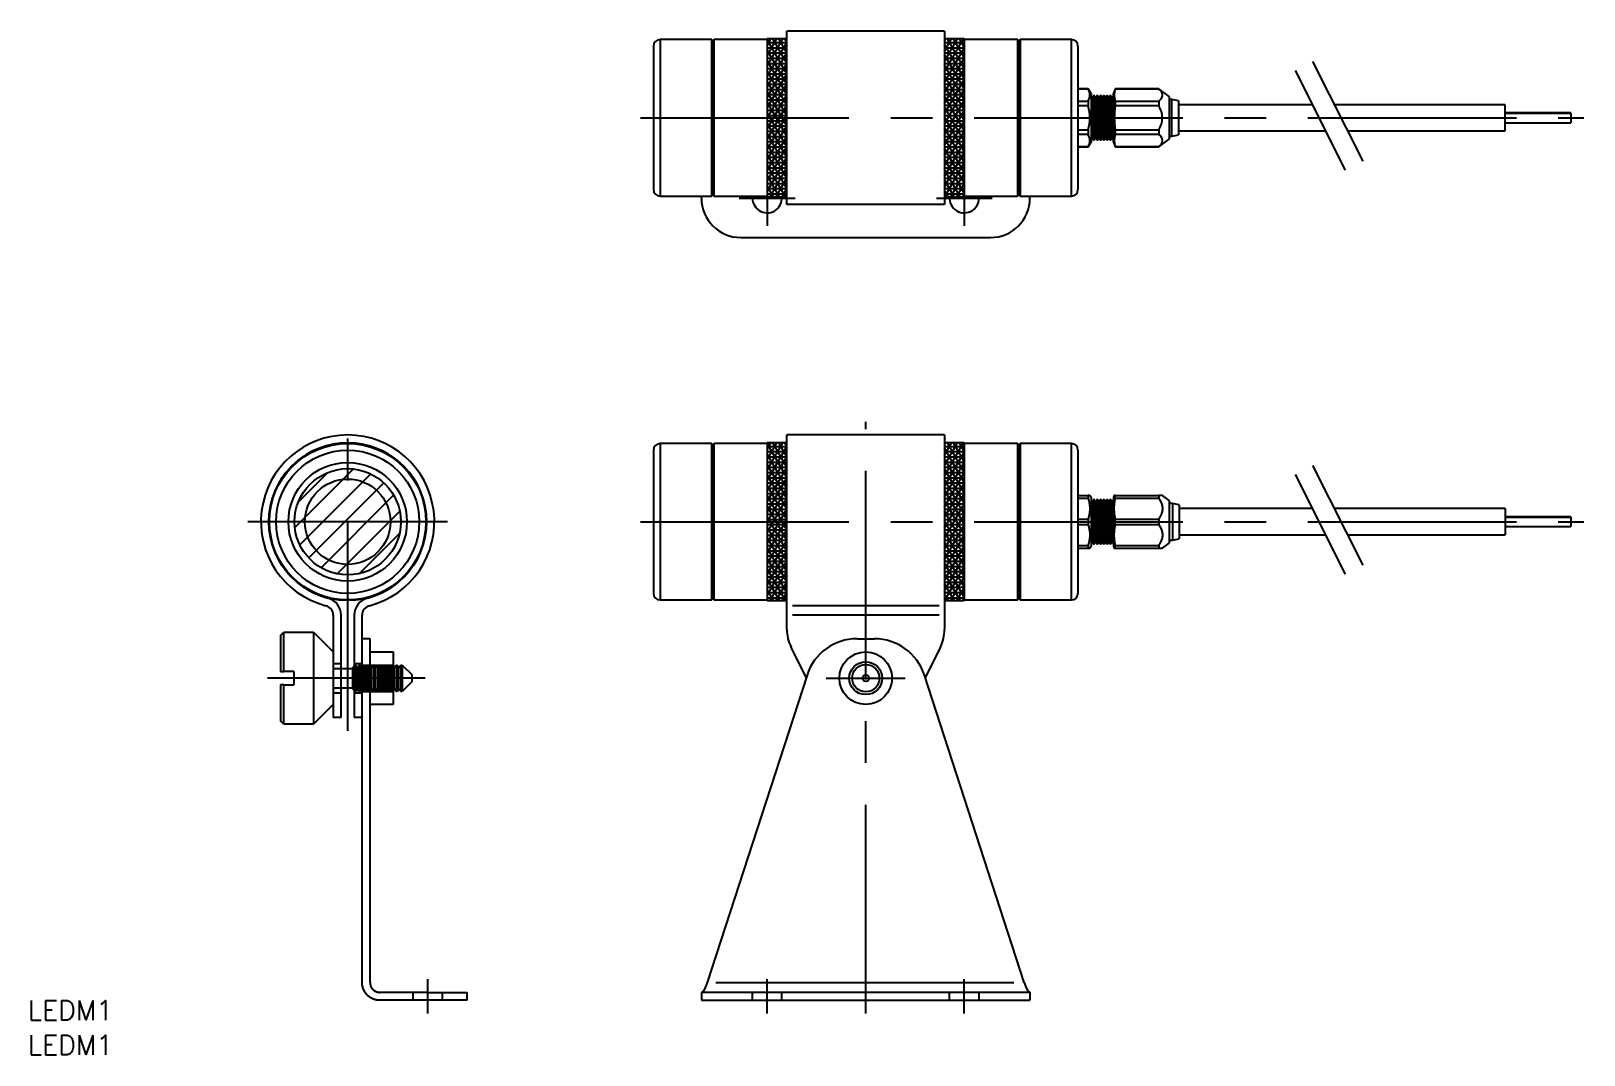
# Model space of a CAD drawing. Extents: x -48 to 188, y -81 to 75.
import ezdxf

# ---------------------------------------------------------------- set-up
doc = ezdxf.new("R2010")
doc.units = 0
doc.linetypes.add('CENTER', pattern=[50.8, 31.75, -6.35, 6.35, -6.35])
doc.linetypes.add('DASHED', pattern=[19.05, 12.7, -6.35])
doc.layers.get('0').update_dxf_attribs({"linetype": 'CONTINUOUS'})
doc.layers.add('CENTER', color=1, linetype='CENTER')
doc.styles.get("Standard").update_dxf_attribs({"font": 'txt.shx', "height": 3, "bigfont": 'bigfont.shx'})

msp = doc.modelspace()

# ---------------------------------------------------------------- texts
at = {"color": 7, "linetype": 'CONTINUOUS'}
for p in [(-48.7, -75.82), (-48.7, -81.11)]:
    msp.add_text('LEDM1', height=3, dxfattribs=at).set_placement(p)

# ---------------------------------------------------------------- linework, layer by layer
at = {"color": 7, "linetype": 'CONTINUOUS'}
for p, q in [((47.54, 73.35), (47.54, 49.55)), ((55.36, 73.35), (47.54, 73.35)), ((55.36, 73.35), (55.36, 49.55)), ((55.56, 73.15), (55.36, 73.35)), ((55.76, 73.35), (55.56, 73.15)), ((63.84, 73.35), (55.76, 73.35)), ((55.76, 49.55), (55.76, 73.35)), ((63.84, 73.45), (63.84, 49.45)), ((63.84, 69.3), (66.24, 73.45)), ((63.84, 72.47), (64.41, 73.45)), ((63.84, 70.89), (65.32, 73.45)), ((66.84, 73.45), (63.84, 73.45)), ((66.84, 68.16), (63.84, 73.36)), ((66.84, 69.75), (64.7, 73.45)), ((66.84, 71.34), (65.62, 73.45)), ((66.84, 72.92), (66.54, 73.45)), ((90.84, 74.65), (66.84, 74.65)), ((66.84, 48.25), (66.84, 74.65)), ((90.84, 74.65), (90.84, 48.25)), ((90.84, 68.44), (93.74, 73.45)), ((90.84, 70.03), (92.82, 73.45)), ((90.84, 71.61), (91.9, 73.45)), ((90.84, 73.2), (90.99, 73.45)), ((93.84, 73.45), (90.84, 73.45)), ((93.84, 69.02), (91.28, 73.45)), ((93.84, 70.61), (92.2, 73.45)), ((93.84, 72.2), (93.12, 73.45)), ((93.84, 73.45), (93.84, 49.45)), ((101.93, 73.35), (93.84, 73.35)), ((101.93, 73.35), (101.93, 49.55)), ((102.12, 73.15), (101.93, 73.35)), ((102.32, 73.35), (102.12, 73.15)), ((102.32, 73.35), (102.32, 49.55)), ((110.14, 73.35), (102.32, 73.35)), ((110.14, 49.55), (110.14, 73.35)), ((46.54, 72.35), (46.54, 50.55)), ((55.56, 73.15), (55.56, 49.75)), ((63.84, 72.92), (66.84, 72.92)), ((63.84, 67.71), (66.84, 72.91)), ((63.84, 72.12), (66.84, 72.12)), ((66.84, 66.57), (63.84, 71.77)), ((63.84, 71.33), (66.84, 71.33)), ((63.84, 66.12), (66.84, 71.32)), ((90.84, 72.92), (93.84, 72.92)), ((93.84, 67.43), (90.84, 72.63)), ((90.84, 72.12), (93.84, 72.12)), ((90.84, 66.85), (93.84, 72.05)), ((90.84, 71.33), (93.84, 71.33)), ((93.84, 65.85), (90.84, 71.04)), ((102.12, 73.15), (102.12, 49.75)), ((111.14, 72.35), (111.14, 50.55)), ((63.84, 70.53), (66.84, 70.53)), ((66.84, 64.99), (63.84, 70.18)), ((63.84, 69.74), (66.84, 69.74)), ((63.84, 64.54), (66.84, 69.73)), ((63.84, 68.95), (66.84, 68.95)), ((66.84, 63.4), (63.84, 68.6)), ((90.84, 70.53), (93.84, 70.53)), ((90.84, 65.26), (93.84, 70.46)), ((90.84, 69.74), (93.84, 69.74)), ((93.84, 64.26), (90.84, 69.46)), ((90.84, 68.95), (93.84, 68.95)), ((90.84, 63.68), (93.84, 68.87)), ((63.84, 68.15), (66.84, 68.15)), ((63.84, 62.95), (66.84, 68.14)), ((63.84, 67.36), (66.84, 67.36)), ((66.84, 61.81), (63.84, 67.01)), ((63.84, 66.57), (66.84, 66.57)), ((63.84, 61.36), (66.84, 66.56)), ((90.84, 68.15), (93.84, 68.15)), ((93.84, 62.67), (90.84, 67.87)), ((90.84, 67.36), (93.84, 67.36)), ((90.84, 62.09), (93.84, 67.29)), ((90.84, 66.57), (93.84, 66.57)), ((93.84, 61.08), (90.84, 66.28)), ((63.84, 65.77), (66.84, 65.77)), ((66.84, 60.22), (63.84, 65.42)), ((63.84, 64.98), (66.84, 64.98)), ((63.84, 59.77), (66.84, 64.97)), ((63.84, 64.18), (66.84, 64.18)), ((66.84, 58.64), (63.84, 63.83)), ((90.84, 65.77), (93.84, 65.77)), ((90.84, 60.5), (93.84, 65.7)), ((90.84, 64.98), (93.84, 64.98)), ((93.84, 59.5), (90.84, 64.69)), ((90.84, 64.18), (93.84, 64.18)), ((90.84, 58.91), (93.84, 64.11)), ((112.68, 65.85), (111.14, 65.85)), ((112.68, 65.83), (111.14, 65.83)), ((111.14, 64), (112.68, 64)), ((112.68, 65.83), (112.68, 65.85)), ((113.14, 65.15), (112.68, 65.85)), ((112.68, 64), (112.68, 63.29)), ((113.14, 65.15), (113.14, 61.45)), ((113.22, 64.47), (113.2, 64.44)), ((113.39, 64.55), (113.24, 64.55)), ((113.24, 64.55), (113.24, 61.45)), ((113.55, 64.82), (113.39, 64.55)), ((113.39, 64.55), (113.39, 61.45)), ((113.55, 64.82), (113.55, 61.45)), ((113.77, 64.55), (113.61, 64.82)), ((113.61, 61.45), (113.61, 64.82)), ((113.77, 64.55), (113.77, 61.45)), ((113.89, 64.55), (113.77, 64.55)), ((114.05, 64.82), (113.89, 64.55)), ((113.89, 64.55), (113.89, 61.45)), ((114.05, 64.82), (114.05, 61.45)), ((114.27, 64.55), (114.11, 64.82)), ((114.11, 61.45), (114.11, 64.82)), ((114.27, 64.55), (114.27, 61.45)), ((114.39, 64.55), (114.27, 64.55)), ((114.55, 64.82), (114.39, 64.55)), ((114.39, 64.55), (114.39, 61.45)), ((114.55, 64.82), (114.55, 61.45)), ((114.77, 64.55), (114.61, 64.82)), ((114.61, 61.45), (114.61, 64.82)), ((114.77, 61.45), (114.77, 64.55)), ((114.89, 64.55), (114.77, 64.55)), ((115.05, 64.82), (114.89, 64.55)), ((114.89, 61.45), (114.89, 64.55)), ((115.05, 64.82), (115.05, 61.45)), ((115.27, 64.55), (115.11, 64.82)), ((115.11, 61.45), (115.11, 64.82)), ((115.27, 61.45), (115.27, 64.55)), ((115.39, 64.55), (115.27, 64.55)), ((115.55, 64.82), (115.39, 64.55)), ((115.39, 61.45), (115.39, 64.55)), ((115.55, 64.82), (115.55, 61.45)), ((115.77, 64.55), (115.61, 64.82)), ((115.61, 61.45), (115.61, 64.82)), ((115.77, 61.45), (115.77, 64.55)), ((115.89, 64.55), (115.77, 64.55)), ((116.05, 64.82), (115.89, 64.55)), ((115.89, 61.45), (115.89, 64.55)), ((116.05, 64.82), (116.05, 61.45)), ((116.27, 64.55), (116.11, 64.82)), ((116.11, 61.45), (116.11, 64.82)), ((116.27, 61.45), (116.27, 64.55)), ((116.39, 64.55), (116.27, 64.55)), ((116.54, 64.81), (116.39, 64.55)), ((116.39, 61.45), (116.39, 64.55)), ((116.82, 65.85), (116.54, 65.15)), ((116.54, 61.45), (116.54, 65.15)), ((123.43, 65.85), (116.82, 65.85)), ((116.82, 65.85), (116.82, 65.83)), ((123.43, 65.83), (116.82, 65.83)), ((116.82, 64), (123.43, 64)), ((116.82, 64), (116.82, 63.29)), ((125.04, 64.7), (123.43, 65.85)), ((123.43, 65.85), (123.43, 65.83)), ((123.43, 64), (123.43, 63.29)), ((125.04, 64.7), (125.04, 61.45)), ((125.44, 64.25), (125.04, 64.25)), ((126.44, 64.05), (125.44, 64.25)), ((125.44, 61.45), (125.44, 64.25)), ((126.44, 64.05), (126.44, 61.45)), ((63.84, 63.39), (66.84, 63.39)), ((63.84, 58.19), (66.84, 63.38)), ((63.84, 62.6), (66.84, 62.6)), ((66.84, 57.05), (63.84, 62.25)), ((63.84, 61.8), (66.84, 61.8)), ((63.84, 56.6), (66.84, 61.79)), ((90.84, 63.39), (93.84, 63.39)), ((93.84, 57.91), (90.84, 63.11)), ((90.84, 62.6), (93.84, 62.6)), ((90.84, 57.33), (93.84, 62.52)), ((90.84, 61.8), (93.84, 61.8)), ((93.84, 56.32), (90.84, 61.52)), ((112.68, 63.29), (111.14, 63.29)), ((113.14, 61.45), (113.14, 57.75)), ((113.24, 61.45), (113.24, 58.36)), ((113.39, 61.45), (113.39, 58.36)), ((113.55, 61.45), (113.55, 58.09)), ((113.61, 58.09), (113.61, 61.45)), ((113.77, 61.45), (113.77, 58.36)), ((113.89, 61.45), (113.89, 58.36)), ((114.05, 61.45), (114.05, 58.09)), ((114.11, 58.09), (114.11, 61.45)), ((114.27, 61.45), (114.27, 58.36)), ((114.39, 61.45), (114.39, 58.36)), ((114.55, 61.45), (114.55, 58.09)), ((114.61, 58.09), (114.61, 61.45)), ((114.77, 58.36), (114.77, 61.45)), ((114.89, 58.36), (114.89, 61.45)), ((115.05, 61.45), (115.05, 58.09)), ((115.11, 58.09), (115.11, 61.45)), ((115.27, 58.36), (115.27, 61.45)), ((115.39, 58.36), (115.39, 61.45)), ((115.55, 61.45), (115.55, 58.09)), ((115.61, 58.09), (115.61, 61.45)), ((115.77, 58.36), (115.77, 61.45)), ((115.89, 58.36), (115.89, 61.45)), ((116.05, 61.45), (116.05, 58.09)), ((116.11, 58.09), (116.11, 61.45)), ((116.27, 58.36), (116.27, 61.45)), ((116.39, 58.36), (116.39, 61.45)), ((116.54, 57.75), (116.54, 61.45)), ((123.43, 63.29), (116.82, 63.29)), ((125.04, 61.45), (125.04, 58.2)), ((125.44, 58.65), (125.44, 61.45)), ((146.8, 63.45), (126.44, 63.45)), ((126.44, 61.45), (126.44, 58.85)), ((176.14, 63.45), (150.15, 63.45)), ((176.14, 61.32), (176.14, 63.45)), ((186.14, 62.2), (176.14, 62.2)), ((186.14, 62.1), (176.14, 62.1)), ((186.14, 62.1), (186.14, 62.2)), ((186.14, 62.1), (186.14, 61.35)), ((63.84, 61.01), (66.84, 61.01)), ((66.84, 55.46), (63.84, 60.66)), ((63.84, 60.22), (66.84, 60.22)), ((63.84, 55.01), (66.84, 60.21)), ((63.84, 59.42), (66.84, 59.42)), ((90.84, 61.01), (93.84, 61.01)), ((90.84, 55.74), (93.84, 60.94)), ((90.84, 60.22), (93.84, 60.22)), ((93.84, 54.73), (90.84, 59.93)), ((90.84, 59.42), (93.84, 59.42)), ((90.84, 54.15), (93.84, 59.35)), ((111.14, 59.62), (112.68, 59.62)), ((112.68, 59.62), (112.68, 58.9)), ((116.82, 59.62), (123.43, 59.62)), ((116.82, 59.62), (116.82, 58.9)), ((123.43, 59.62), (123.43, 58.9)), ((126.44, 59.45), (148.81, 59.45)), ((152.17, 59.45), (176.14, 59.45)), ((176.14, 59.45), (176.14, 61.32)), ((176.14, 60.7), (186.14, 60.7)), ((186.14, 61.35), (186.14, 60.7)), ((66.84, 53.87), (63.84, 59.07)), ((63.84, 58.63), (66.84, 58.63)), ((63.84, 53.42), (66.84, 58.62)), ((63.84, 57.83), (66.84, 57.83)), ((66.84, 52.29), (63.84, 57.48)), ((63.84, 57.04), (66.84, 57.04)), ((63.84, 51.84), (66.84, 57.03)), ((90.84, 58.63), (93.84, 58.63)), ((93.84, 53.15), (90.84, 58.34)), ((90.84, 57.83), (93.84, 57.83)), ((90.84, 52.56), (93.84, 57.76)), ((90.84, 57.04), (93.84, 57.04)), ((93.84, 51.56), (90.84, 56.76)), ((112.68, 58.9), (111.14, 58.9)), ((111.14, 57.07), (112.68, 57.07)), ((111.14, 57.05), (112.68, 57.05)), ((112.68, 57.05), (113.14, 57.75)), ((112.68, 57.07), (112.68, 57.05)), ((113.22, 58.43), (113.24, 58.36)), ((113.24, 58.36), (113.39, 58.36)), ((113.39, 58.36), (113.55, 58.09)), ((113.61, 58.09), (113.77, 58.36)), ((113.77, 58.36), (113.89, 58.36)), ((113.89, 58.36), (114.05, 58.09)), ((114.11, 58.09), (114.27, 58.36)), ((114.27, 58.36), (114.39, 58.36)), ((114.39, 58.36), (114.55, 58.09)), ((114.61, 58.09), (114.77, 58.36)), ((114.77, 58.36), (114.89, 58.36)), ((114.89, 58.36), (115.05, 58.09)), ((115.11, 58.09), (115.27, 58.36)), ((115.27, 58.36), (115.39, 58.36)), ((115.39, 58.36), (115.55, 58.09)), ((115.61, 58.09), (115.77, 58.36)), ((115.77, 58.36), (115.89, 58.36)), ((115.89, 58.36), (116.05, 58.09)), ((116.11, 58.09), (116.27, 58.36)), ((116.27, 58.36), (116.39, 58.36)), ((116.39, 58.36), (116.54, 58.09)), ((116.54, 57.75), (116.82, 57.05)), ((123.43, 58.9), (116.82, 58.9)), ((116.82, 57.07), (123.43, 57.07)), ((116.82, 57.07), (116.82, 57.05)), ((116.82, 57.05), (123.43, 57.05)), ((123.43, 57.05), (125.04, 58.2)), ((123.43, 57.07), (123.43, 57.05)), ((125.04, 58.65), (125.44, 58.65)), ((125.44, 58.65), (126.44, 58.85)), ((63.84, 56.25), (66.84, 56.25)), ((66.84, 50.7), (63.84, 55.9)), ((63.84, 55.45), (66.84, 55.45)), ((63.84, 50.25), (66.84, 55.44)), ((63.84, 54.66), (66.84, 54.66)), ((90.84, 56.25), (93.84, 56.25)), ((90.84, 50.98), (93.84, 56.17)), ((90.84, 55.45), (93.84, 55.45)), ((93.84, 49.97), (90.84, 55.17)), ((90.84, 54.66), (93.84, 54.66)), ((90.88, 49.45), (93.84, 54.59)), ((66.65, 49.45), (63.84, 54.31)), ((63.84, 53.87), (66.84, 53.87)), ((63.84, 53.07), (66.84, 53.07)), ((65.73, 49.45), (63.84, 52.72)), ((63.84, 52.28), (66.84, 52.28)), ((64.3, 49.45), (66.84, 53.86)), ((65.22, 49.45), (66.84, 52.27)), ((90.84, 53.87), (93.84, 53.87)), ((93.23, 49.45), (90.84, 53.58)), ((90.84, 53.07), (93.84, 53.07)), ((90.84, 52.28), (93.84, 52.28)), ((92.31, 49.45), (90.84, 51.99)), ((91.79, 49.45), (93.84, 53)), ((55.36, 49.55), (55.56, 49.75)), ((55.56, 49.75), (55.76, 49.55)), ((63.84, 51.48), (66.84, 51.48)), ((64.81, 49.45), (63.84, 51.13)), ((63.84, 50.69), (66.84, 50.69)), ((63.84, 49.9), (66.84, 49.9)), ((66.13, 49.45), (66.84, 50.68)), ((90.84, 51.48), (93.84, 51.48)), ((90.84, 50.69), (93.84, 50.69)), ((91.39, 49.45), (90.84, 50.41)), ((90.84, 49.9), (93.84, 49.9)), ((92.71, 49.45), (93.84, 51.41)), ((93.63, 49.45), (93.84, 49.82)), ((101.93, 49.55), (102.12, 49.75)), ((102.12, 49.75), (102.32, 49.55)), ((47.54, 49.55), (55.36, 49.55)), ((53.84, 49.25), (53.84, 49.55)), ((55.76, 49.55), (63.84, 49.55)), ((63.9, 49.45), (63.84, 49.55)), ((63.84, 49.45), (66.84, 49.45)), ((90.84, 48.25), (66.84, 48.25)), ((90.84, 49.45), (93.84, 49.45)), ((93.84, 49.55), (101.93, 49.55)), ((102.32, 49.55), (110.14, 49.55)), ((103.84, 49.25), (103.84, 49.55)), ((59.84, 43.25), (97.84, 43.25)), ((47.54, 11.9), (47.54, -11.9)), ((55.36, 11.9), (47.54, 11.9)), ((55.36, 11.9), (55.36, -11.9)), ((55.56, 11.7), (55.36, 11.9)), ((55.76, 11.9), (55.56, 11.7)), ((55.76, -11.9), (55.76, 11.9)), ((63.84, 11.9), (55.76, 11.9)), ((63.84, 12), (63.84, -12)), ((63.84, 9.43), (65.32, 12)), ((63.84, 11.02), (64.41, 12)), ((63.84, 7.85), (66.24, 12)), ((66.84, 12), (63.84, 12)), ((66.84, 6.71), (63.84, 11.91)), ((66.84, 8.3), (64.7, 12)), ((66.84, 9.89), (65.62, 12)), ((66.84, 11.47), (66.54, 12)), ((66.84, -12.78), (66.84, 13.2)), ((90.84, 13.2), (66.84, 13.2)), ((90.84, 13.2), (90.84, -12.78)), ((93.84, 12), (90.84, 12)), ((90.84, 11.75), (90.99, 12)), ((90.84, 10.16), (91.9, 12)), ((90.84, 8.57), (92.82, 12)), ((90.84, 6.99), (93.74, 12)), ((93.84, 7.57), (91.28, 12)), ((93.84, 9.16), (92.2, 12)), ((93.84, 10.74), (93.12, 12)), ((93.84, 12), (93.84, -12)), ((101.93, 11.9), (93.84, 11.9)), ((101.93, 11.9), (101.93, -11.9)), ((102.12, 11.7), (101.93, 11.9)), ((102.32, 11.9), (102.12, 11.7)), ((110.14, 11.9), (102.32, 11.9)), ((102.32, 11.9), (102.32, -11.9)), ((110.14, -11.9), (110.14, 11.9)), ((46.54, 10.9), (46.54, -10.9)), ((55.56, 11.7), (55.56, -11.7)), ((63.84, 11.46), (66.84, 11.46)), ((63.84, 6.26), (66.84, 11.46)), ((63.84, 10.67), (66.84, 10.67)), ((66.84, 5.12), (63.84, 10.32)), ((63.84, 9.88), (66.84, 9.88)), ((63.84, 4.67), (66.84, 9.87)), ((90.84, 11.46), (93.84, 11.46)), ((93.84, 5.98), (90.84, 11.18)), ((90.84, 10.67), (93.84, 10.67)), ((90.84, 5.4), (93.84, 10.6)), ((90.84, 9.88), (93.84, 9.88)), ((93.84, 4.39), (90.84, 9.59)), ((102.12, 11.7), (102.12, -11.7)), ((111.14, 10.9), (111.14, -10.9)), ((63.84, 9.08), (66.84, 9.08)), ((66.84, 3.54), (63.84, 8.73)), ((63.84, 8.29), (66.84, 8.29)), ((63.84, 3.08), (66.84, 8.28)), ((63.84, 7.5), (66.84, 7.5)), ((66.84, 1.95), (63.84, 7.14)), ((90.84, 9.08), (93.84, 9.08)), ((90.84, 3.81), (93.84, 9.01)), ((90.84, 8.29), (93.84, 8.29)), ((93.84, 2.81), (90.84, 8)), ((90.84, 7.5), (93.84, 7.5)), ((90.84, 2.22), (93.84, 7.42)), ((63.84, 6.7), (66.84, 6.7)), ((63.84, 1.5), (66.84, 6.69)), ((63.84, 5.91), (66.84, 5.91)), ((66.84, 0.36), (63.84, 5.56)), ((63.84, 5.11), (66.84, 5.11)), ((63.84, -0.09), (66.84, 5.11)), ((90.84, 6.7), (93.84, 6.7)), ((93.84, 1.22), (90.84, 6.42)), ((90.84, 5.91), (93.84, 5.91)), ((90.84, 0.64), (93.84, 5.83)), ((90.84, 5.11), (93.84, 5.11)), ((93.84, -0.37), (90.84, 4.83)), ((63.84, 4.32), (66.84, 4.32)), ((66.84, -1.23), (63.84, 3.97)), ((63.84, 3.53), (66.84, 3.53)), ((63.84, -1.68), (66.84, 3.52)), ((63.84, 2.73), (66.84, 2.73)), ((66.84, -2.81), (63.84, 2.38)), ((90.84, 4.32), (93.84, 4.32)), ((90.84, -0.95), (93.84, 4.25)), ((90.84, 3.53), (93.84, 3.53)), ((93.84, -1.96), (90.84, 3.24)), ((90.84, 2.73), (93.84, 2.73)), ((90.84, -2.54), (93.84, 2.66)), ((111.14, 4), (112.68, 4)), ((111.14, 3.59), (112.68, 3.59)), ((112.68, 4), (112.68, 3.59)), ((113.14, 3.7), (112.95, 4)), ((113.14, 3.7), (113.14, -3.7)), ((113.24, 3.09), (113.24, -3.09)), ((113.39, 3.09), (113.24, 3.09)), ((113.55, 3.36), (113.39, 3.09)), ((113.39, 3.09), (113.39, -3.09)), ((113.55, 3.36), (113.55, -3.36)), ((113.61, 3.36), (113.61, -3.36)), ((113.77, 3.09), (113.61, 3.36)), ((113.77, 3.09), (113.77, -3.09)), ((113.89, 3.09), (113.77, 3.09)), ((114.05, 3.36), (113.89, 3.09)), ((113.89, 3.09), (113.89, -3.09)), ((114.05, 3.36), (114.05, -3.36)), ((114.11, 3.36), (114.11, -3.36)), ((114.27, 3.09), (114.11, 3.36)), ((114.27, 3.09), (114.27, -3.09)), ((114.39, 3.09), (114.27, 3.09)), ((114.55, 3.36), (114.39, 3.09)), ((114.39, 3.09), (114.39, -3.09)), ((114.55, 3.36), (114.55, -3.36)), ((114.61, 3.36), (114.61, -3.36)), ((114.77, 3.09), (114.61, 3.36)), ((114.77, 3.09), (114.77, -3.09)), ((114.89, 3.09), (114.77, 3.09)), ((115.05, 3.36), (114.89, 3.09)), ((114.89, 3.09), (114.89, -3.09)), ((115.05, 3.36), (115.05, -3.36)), ((115.11, 3.36), (115.11, -3.36)), ((115.27, 3.09), (115.11, 3.36)), ((115.27, 3.09), (115.27, -3.09)), ((115.39, 3.09), (115.27, 3.09)), ((115.55, 3.36), (115.39, 3.09)), ((115.39, 3.09), (115.39, -3.09)), ((115.55, 3.36), (115.55, -3.36)), ((115.61, 3.36), (115.61, -3.36)), ((115.77, 3.09), (115.61, 3.36)), ((115.77, 3.09), (115.77, -3.09)), ((115.89, 3.09), (115.77, 3.09)), ((116.05, 3.36), (115.89, 3.09)), ((115.89, 3.09), (115.89, -3.09)), ((116.05, 3.36), (116.05, -3.36)), ((116.11, 3.36), (116.11, -3.36)), ((116.27, 3.09), (116.11, 3.36)), ((116.27, 3.09), (116.27, -3.09)), ((116.39, 3.09), (116.27, 3.09)), ((116.54, 3.36), (116.39, 3.09)), ((116.39, 3.09), (116.39, -3.09)), ((116.66, 4), (116.54, 3.7)), ((116.54, 3.7), (116.54, -3.7)), ((116.82, 4), (123.43, 4)), ((116.82, 3.59), (116.82, 4)), ((116.82, 3.59), (123.43, 3.59)), ((123.43, 4), (123.43, 3.59)), ((125.04, 3.25), (123.99, 4)), ((125.04, 3.25), (125.04, -3.25)), ((125.54, 2.8), (125.04, 2.8)), ((125.54, 2.8), (125.54, -2.8)), ((126.54, 2.6), (125.54, 2.8)), ((126.54, 2.6), (126.54, -2.6)), ((63.84, 1.94), (66.84, 1.94)), ((63.84, -3.27), (66.84, 1.93)), ((63.84, 1.15), (66.84, 1.15)), ((66.84, -4.4), (63.84, 0.79)), ((63.84, 0.35), (66.84, 0.35)), ((63.84, -4.85), (66.84, 0.34)), ((90.84, 1.94), (93.84, 1.94)), ((93.84, -3.54), (90.84, 1.65)), ((90.84, 1.15), (93.84, 1.15)), ((90.84, -4.13), (93.84, 1.07)), ((90.84, 0.35), (93.84, 0.35)), ((93.84, -5.13), (90.84, 0.07)), ((111.14, 0.41), (112.68, 0.41)), ((112.68, 0.41), (112.68, -0.41)), ((116.82, 0.41), (123.43, 0.41)), ((116.82, -0.41), (116.82, 0.41)), ((123.43, 0.41), (123.43, -0.41)), ((146.8, 2), (126.54, 2)), ((176.14, 2), (150.15, 2)), ((176.14, 2), (176.14, -2)), ((186.14, 0.73), (176.14, 0.73)), ((186.14, 0.67), (176.14, 0.67)), ((186.14, 0.73), (186.14, -0.73)), ((63.84, -0.44), (66.84, -0.44)), ((66.84, -5.99), (63.84, -0.79)), ((63.84, -6.44), (66.84, -1.24)), ((63.84, -1.24), (66.84, -1.24)), ((63.84, -2.03), (66.84, -2.03)), ((90.84, -0.44), (93.84, -0.44)), ((90.84, -5.71), (93.84, -0.52)), ((90.84, -1.24), (93.84, -1.24)), ((93.84, -6.72), (90.84, -1.52)), ((90.84, -2.03), (93.84, -2.03)), ((90.84, -7.3), (93.84, -2.1)), ((111.14, -0.41), (112.68, -0.41)), ((116.82, -0.41), (123.43, -0.41)), ((126.54, -2), (148.81, -2)), ((152.17, -2), (176.14, -2)), ((176.14, -0.73), (186.14, -0.73)), ((66.84, -7.58), (63.84, -2.38)), ((63.84, -2.82), (66.84, -2.82)), ((63.84, -8.03), (66.84, -2.83)), ((63.84, -3.62), (66.84, -3.62)), ((66.84, -9.16), (63.84, -3.97)), ((63.84, -4.41), (66.84, -4.41)), ((63.84, -9.62), (66.84, -4.42)), ((90.84, -2.82), (93.84, -2.82)), ((93.84, -8.31), (90.84, -3.11)), ((90.84, -3.62), (93.84, -3.62)), ((90.84, -8.89), (93.84, -3.69)), ((90.84, -4.41), (93.84, -4.41)), ((93.84, -9.89), (90.84, -4.7)), ((111.14, -3.59), (112.68, -3.59)), ((111.14, -4), (112.68, -4)), ((112.68, -3.59), (112.68, -4)), ((112.95, -4), (113.14, -3.7)), ((113.24, -3.09), (113.39, -3.09)), ((113.39, -3.09), (113.55, -3.36)), ((113.61, -3.36), (113.77, -3.09)), ((113.77, -3.09), (113.89, -3.09)), ((113.89, -3.09), (114.05, -3.36)), ((114.11, -3.36), (114.27, -3.09)), ((114.27, -3.09), (114.39, -3.09)), ((114.39, -3.09), (114.55, -3.36)), ((114.61, -3.36), (114.77, -3.09)), ((114.77, -3.09), (114.89, -3.09)), ((114.89, -3.09), (115.05, -3.36)), ((115.11, -3.36), (115.27, -3.09)), ((115.27, -3.09), (115.39, -3.09)), ((115.39, -3.09), (115.55, -3.36)), ((115.61, -3.36), (115.77, -3.09)), ((115.77, -3.09), (115.89, -3.09)), ((115.89, -3.09), (116.05, -3.36)), ((116.11, -3.36), (116.27, -3.09)), ((116.27, -3.09), (116.39, -3.09)), ((116.39, -3.09), (116.54, -3.36)), ((116.54, -3.7), (116.66, -4)), ((116.82, -3.59), (123.43, -3.59)), ((116.82, -4), (116.82, -3.59)), ((116.82, -4), (123.43, -4)), ((123.43, -3.59), (123.43, -4)), ((123.99, -4), (125.04, -3.25)), ((125.04, -2.8), (125.54, -2.8)), ((125.54, -2.8), (126.54, -2.6)), ((63.84, -5.2), (66.84, -5.2)), ((66.84, -10.75), (63.84, -5.56)), ((63.84, -6), (66.84, -6)), ((63.84, -11.2), (66.84, -6.01)), ((63.84, -6.79), (66.84, -6.79)), ((90.84, -5.2), (93.84, -5.2)), ((90.84, -10.48), (93.84, -5.28)), ((90.84, -6), (93.84, -6)), ((93.84, -11.48), (90.84, -6.28)), ((90.84, -6.79), (93.84, -6.79)), ((90.88, -12), (93.84, -6.87)), ((66.65, -12), (63.84, -7.14)), ((63.84, -7.59), (66.84, -7.59)), ((63.84, -8.38), (66.84, -8.38)), ((65.73, -12), (63.84, -8.73)), ((63.84, -9.17), (66.84, -9.17)), ((64.3, -12), (66.84, -7.59)), ((65.22, -12), (66.84, -9.18)), ((90.84, -7.59), (93.84, -7.59)), ((93.23, -12), (90.84, -7.87)), ((90.84, -8.38), (93.84, -8.38)), ((90.84, -9.17), (93.84, -9.17)), ((91.79, -12), (93.84, -8.45)), ((55.36, -11.9), (55.56, -11.7)), ((55.56, -11.7), (55.76, -11.9)), ((63.84, -9.97), (66.84, -9.97)), ((64.81, -12), (63.84, -10.32)), ((63.84, -10.76), (66.84, -10.76)), ((63.84, -11.55), (66.84, -11.55)), ((66.13, -12), (66.84, -10.77)), ((92.31, -12), (90.84, -9.46)), ((90.84, -9.97), (93.84, -9.97)), ((90.84, -10.76), (93.84, -10.76)), ((91.39, -12), (90.84, -11.05)), ((90.84, -11.55), (93.84, -11.55)), ((92.71, -12), (93.84, -10.04)), ((93.63, -12), (93.84, -11.63)), ((101.93, -11.9), (102.12, -11.7)), ((102.12, -11.7), (102.32, -11.9)), ((47.54, -11.9), (55.36, -11.9)), ((55.76, -11.9), (63.84, -11.9)), ((63.9, -12), (63.84, -11.91)), ((63.84, -12), (66.84, -12)), ((66.84, -14.23), (66.84, -12.78)), ((90.01, -12.78), (67.68, -12.78)), ((90.84, -12), (93.84, -12)), ((90.84, -12.78), (90.84, -14.23)), ((93.84, -11.9), (101.93, -11.9)), ((102.32, -11.9), (110.14, -11.9)), ((-2.2, -14.23), (-2.2, -29.8)), ((-1, -29.8), (-1, -14.23)), ((1, -14.23), (1, -29.8)), ((2.2, -29.8), (2.2, -14.23)), ((66.84, -16.38), (66.84, -14.23)), ((90.01, -14.23), (67.68, -14.23)), ((90.84, -14.23), (90.84, -16.38)), ((-10.2, -17.3), (-9.7, -16.8)), ((-10.2, -17.3), (-10.2, -22.8)), ((-9.7, -16.8), (-5.2, -16.8)), ((-9.7, -22.8), (-9.7, -16.8)), ((-5.2, -16.8), (-5.2, -30.8)), ((-5.2, -16.8), (-2.2, -19.8)), ((2.2, -70.1), (2.2, -17.8)), ((3.4, -17.8), (2.2, -17.8)), ((3.4, -70.1), (3.4, -17.8)), ((77.52, -17.8), (80.16, -17.8)), ((-2.2, -19.8), (-2.2, -27.8)), ((3.4, -19.8), (6.9, -19.8)), ((6.9, -19.8), (6.9, -27.8)), ((69.79, -23.7), (67.48, -19.07)), ((90.21, -19.07), (87.89, -23.7)), ((-8.2, -22.8), (-9.7, -22.8)), ((-8.2, -22.8), (-8.2, -24.8)), ((6.9, -21.9), (7.1, -22.18)), ((7.1, -22.18), (7.37, -21.8)), ((7.1, -23.8), (7.1, -22.18)), ((7.37, -21.8), (7.53, -21.8)), ((7.37, -21.8), (7.37, -23.8)), ((7.53, -21.8), (7.8, -22.18)), ((7.53, -25.8), (7.53, -21.8)), ((7.8, -22.18), (8.07, -21.8)), ((7.8, -23.8), (7.8, -22.18)), ((8.07, -21.8), (8.3, -21.8)), ((8.07, -21.8), (8.07, -23.8)), ((8.3, -21.8), (9.8, -23.3)), ((8.3, -21.8), (8.3, -25.8)), ((9.8, -24.3), (9.8, -23.3)), ((69.92, -23.33), (54.72, -70.1)), ((102.96, -70.1), (87.77, -23.33)), ((-10.2, -24.8), (-10.2, -30.3)), ((-9.7, -30.8), (-9.7, -24.8)), ((-9.7, -24.8), (-8.2, -24.8)), ((7.1, -25.42), (6.9, -25.7)), ((7.1, -25.42), (7.1, -23.8)), ((7.37, -25.8), (7.1, -25.42)), ((7.37, -23.8), (7.37, -25.8)), ((7.53, -25.8), (7.37, -25.8)), ((7.8, -25.42), (7.53, -25.8)), ((7.8, -25.42), (7.8, -23.8)), ((8.07, -25.8), (7.8, -25.42)), ((8.07, -23.8), (8.07, -25.8)), ((8.3, -25.8), (8.07, -25.8)), ((9.8, -24.3), (8.3, -25.8)), ((-2.2, -27.8), (-5.2, -30.8)), ((6.9, -27.8), (3.4, -27.8)), ((-9.7, -30.8), (-10.2, -30.3)), ((-1, -29.8), (-2.2, -29.8)), ((2.2, -29.8), (1, -29.8)), ((-5.2, -30.8), (-9.7, -30.8)), ((56.02, -70.1), (101.37, -70.1)), ((12.2, -71.6), (4.9, -71.6)), ((12.2, -72.8), (4.9, -72.8)), ((12.2, -71.6), (18.2, -71.6)), ((18.2, -72.8), (12.2, -72.8)), ((18.2, -72.8), (18.2, -71.6)), ((103.84, -71.6), (53.84, -71.6)), ((53.84, -71.6), (53.84, -72.8)), ((53.84, -72.8), (103.84, -72.8)), ((103.84, -71.6), (103.84, -72.8))]:
    msp.add_line(p, q, dxfattribs=at)
at = {"color": 3, "linetype": 'CONTINUOUS'}
for p, q in [((144.17, 68.66), (151.81, 53.49)), ((146.85, 70.01), (154.49, 54.84)), ((-7.49, 3.03), (-3.03, 7.49)), ((-0.69, 6.46), (0.88, 8.03)), ((2.3, 6.08), (3.5, 7.28)), ((144.17, 7.21), (151.81, -7.96)), ((146.85, 8.56), (154.49, -6.61)), ((-6.46, 0.69), (-0.69, 6.46)), ((-6.08, -2.3), (2.3, 6.08)), ((-4.8, -4.38), (4.38, 4.8)), ((4.38, 4.8), (5.5, 5.92)), ((-2.88, -5.83), (5.83, 2.88)), ((5.83, 2.88), (6.99, 4.05)), ((-8.03, -0.88), (-6.46, 0.69)), ((-0.18, -6.5), (6.5, 0.18)), ((6.5, 0.18), (7.92, 1.6)), ((-7.28, -3.5), (-6.08, -2.3)), ((1.81, -7.88), (7.88, -1.81)), ((-5.92, -5.5), (-4.8, -4.38)), ((-4.05, -6.99), (-2.88, -5.83)), ((-1.6, -7.92), (-0.18, -6.5))]:
    msp.add_line(p, q, dxfattribs=at)
at = {"color": 3, "linetype": 'DASHED'}
for p, q in [((-2.2, -21.55), (-1, -21.55)), ((-2.2, -22.3), (0.8, -22.3)), ((0.8, -22.18), (1.07, -21.8)), ((0.8, -23.8), (0.8, -22.18)), ((1, -21.55), (2.2, -21.55)), ((1.07, -21.8), (1.23, -21.8)), ((1.07, -21.8), (1.07, -23.8)), ((1.23, -21.8), (1.5, -22.18)), ((1.23, -25.8), (1.23, -21.8)), ((1.5, -22.18), (1.77, -21.8)), ((1.5, -23.8), (1.5, -22.18)), ((1.77, -21.8), (1.93, -21.8)), ((1.77, -21.8), (1.77, -23.8)), ((1.93, -25.8), (1.93, -21.8)), ((1.93, -21.8), (2.2, -22.18)), ((2.2, -22.18), (2.47, -21.8)), ((2.2, -21.8), (6.9, -21.8)), ((2.2, -23.8), (2.2, -22.18)), ((2.47, -21.8), (2.63, -21.8)), ((2.47, -21.8), (2.47, -23.8)), ((2.63, -21.8), (2.9, -22.18)), ((2.63, -25.8), (2.63, -21.8)), ((2.9, -22.18), (3.17, -21.8)), ((2.9, -23.8), (2.9, -22.18)), ((3.17, -21.8), (3.33, -21.8)), ((3.17, -21.8), (3.17, -23.8)), ((3.33, -21.8), (3.6, -22.18)), ((3.33, -25.8), (3.33, -21.8)), ((3.6, -22.18), (3.87, -21.8)), ((3.6, -23.8), (3.6, -22.18)), ((3.87, -21.8), (4.03, -21.8)), ((3.87, -21.8), (3.87, -23.8)), ((4.03, -21.8), (4.3, -22.18)), ((4.03, -25.8), (4.03, -21.8)), ((4.3, -22.18), (4.57, -21.8)), ((4.3, -23.8), (4.3, -22.18)), ((4.57, -21.8), (4.73, -21.8)), ((4.57, -21.8), (4.57, -23.8)), ((4.73, -21.8), (5, -22.18)), ((4.73, -25.8), (4.73, -21.8)), ((5, -22.18), (5.27, -21.8)), ((5, -23.8), (5, -22.18)), ((5.27, -21.8), (5.43, -21.8)), ((5.27, -21.8), (5.27, -23.8)), ((5.43, -21.8), (5.7, -22.18)), ((5.43, -25.8), (5.43, -21.8)), ((5.7, -22.18), (5.97, -21.8)), ((5.7, -23.8), (5.7, -22.18)), ((5.97, -21.8), (6.13, -21.8)), ((5.97, -21.8), (5.97, -23.8)), ((6.13, -21.8), (6.4, -22.18)), ((6.13, -25.8), (6.13, -21.8)), ((6.4, -22.18), (6.67, -21.8)), ((6.4, -23.8), (6.4, -22.18)), ((6.67, -21.8), (6.67, -23.8)), ((6.67, -21.8), (6.83, -21.8)), ((6.83, -21.8), (6.9, -21.9)), ((6.83, -25.8), (6.83, -21.8)), ((0.8, -25.3), (-2.2, -25.3)), ((0.8, -25.42), (0.8, -23.8)), ((1.07, -25.8), (0.8, -25.42)), ((1.07, -23.8), (1.07, -25.8)), ((1.23, -25.8), (1.07, -25.8)), ((1.5, -25.42), (1.23, -25.8)), ((1.5, -25.42), (1.5, -23.8)), ((1.77, -25.8), (1.5, -25.42)), ((1.77, -23.8), (1.77, -25.8)), ((1.93, -25.8), (1.77, -25.8)), ((2.2, -25.42), (1.93, -25.8)), ((2.2, -25.42), (2.2, -23.8)), ((2.47, -25.8), (2.2, -25.42)), ((2.2, -25.8), (6.9, -25.8)), ((2.47, -23.8), (2.47, -25.8)), ((2.63, -25.8), (2.47, -25.8)), ((2.9, -25.42), (2.63, -25.8)), ((2.9, -25.42), (2.9, -23.8)), ((3.17, -25.8), (2.9, -25.42)), ((3.17, -23.8), (3.17, -25.8)), ((3.33, -25.8), (3.17, -25.8)), ((3.6, -25.42), (3.33, -25.8)), ((3.6, -25.42), (3.6, -23.8)), ((3.87, -25.8), (3.6, -25.42)), ((3.87, -23.8), (3.87, -25.8)), ((4.03, -25.8), (3.87, -25.8)), ((4.3, -25.42), (4.03, -25.8)), ((4.3, -25.42), (4.3, -23.8)), ((4.57, -25.8), (4.3, -25.42)), ((4.57, -23.8), (4.57, -25.8)), ((4.73, -25.8), (4.57, -25.8)), ((5, -25.42), (4.73, -25.8)), ((5, -25.42), (5, -23.8)), ((5.27, -25.8), (5, -25.42)), ((5.27, -23.8), (5.27, -25.8)), ((5.43, -25.8), (5.27, -25.8)), ((5.7, -25.42), (5.43, -25.8)), ((5.7, -25.42), (5.7, -23.8)), ((5.97, -25.8), (5.7, -25.42)), ((5.97, -23.8), (5.97, -25.8)), ((6.13, -25.8), (5.97, -25.8)), ((6.4, -25.42), (6.13, -25.8)), ((6.4, -25.42), (6.4, -23.8)), ((6.67, -25.8), (6.4, -25.42)), ((6.67, -23.8), (6.67, -25.8)), ((6.83, -25.8), (6.67, -25.8)), ((6.9, -25.7), (6.83, -25.8)), ((-2.2, -26.05), (-1, -26.05)), ((1, -26.05), (2.2, -26.05)), ((9.95, -72.8), (9.95, -71.6)), ((14.45, -72.8), (14.45, -71.6)), ((61.59, -72.8), (61.59, -71.6)), ((66.09, -72.8), (66.09, -71.6)), ((91.59, -72.8), (91.59, -71.6)), ((96.09, -72.8), (96.09, -71.6))]:
    msp.add_line(p, q, dxfattribs=at)
at = {"color": 7}
for points in [[(112.93, 4, 0), (112.93, 4, 0), (112.93, 4, 0), (112.93, 4, 0), (112.93, 4, 0), (112.93, 4, 0), (112.93, 4, 0), (112.93, 4, 0), (112.93, 4, 0), (112.93, 4, 0), (112.92, 4, 0), (112.92, 4, 0), (112.92, 4, 0), (112.92, 4, 0), (112.92, 4, 0), (112.92, 4, 0), (112.92, 4, 0), (112.92, 4, 0), (112.92, 4, 0), (112.92, 4, 0), (112.92, 4, 0), (112.92, 4, 0), (112.92, 4, 0), (112.92, 4, 0), (112.92, 4, 0), (112.92, 4, 0), (112.92, 4, 0), (112.92, 4, 0), (112.92, 4, 0), (112.92, 4, 0), (112.92, 4, 0), (112.92, 4, 0), (112.92, 4, 0), (112.92, 4, 0), (112.92, 4, 0), (112.92, 4, 0), (112.92, 4, 0), (112.92, 4, 0), (112.92, 4, 0), (112.92, 4, 0), (112.92, 4, 0), (112.92, 4, 0), (112.92, 4, 0), (112.91, 4, 0), (112.91, 4, 0), (112.91, 4, 0), (112.91, 4, 0), (112.91, 4, 0), (112.91, 4, 0), (112.91, 4, 0), (112.91, 4, 0), (112.91, 4, 0), (112.91, 4, 0), (112.91, 4, 0), (112.91, 4, 0), (112.91, 4, 0), (112.91, 4, 0), (112.9, 4, 0), (112.9, 4, 0), (112.9, 4, 0), (112.9, 4, 0), (112.9, 4, 0), (112.9, 4, 0), (112.9, 4, 0), (112.9, 4, 0), (112.9, 4, 0), (112.89, 4, 0), (112.89, 4, 0), (112.89, 4, 0), (112.89, 4, 0), (112.89, 4, 0), (112.89, 4, 0), (112.89, 4, 0), (112.89, 4, 0), (112.89, 4, 0), (112.88, 4, 0), (112.88, 4, 0), (112.88, 4, 0), (112.88, 4, 0), (112.88, 4, 0), (112.88, 4, 0), (112.87, 4, 0), (112.87, 4, 0), (112.87, 4, 0), (112.87, 4, 0), (112.87, 4, 0), (112.87, 4, 0), (112.86, 4, 0), (112.86, 4, 0), (112.86, 4, 0), (112.86, 4, 0), (112.86, 4, 0), (112.86, 4, 0), (112.85, 4, 0), (112.85, 4, 0), (112.85, 4, 0), (112.85, 4, 0), (112.84, 4, 0), (112.84, 4, 0), (112.84, 4, 0), (112.84, 4, 0), (112.84, 4, 0), (112.83, 4, 0), (112.83, 4, 0), (112.83, 4, 0), (112.83, 4, 0), (112.83, 4, 0), (112.82, 4, 0), (112.82, 4, 0), (112.82, 4, 0), (112.82, 4, 0), (112.81, 4, 0), (112.81, 4, 0), (112.81, 4, 0), (112.81, 4, 0), (112.8, 4, 0), (112.8, 4, 0), (112.8, 4, 0), (112.8, 4, 0), (112.79, 4, 0), (112.79, 4, 0), (112.79, 4, 0), (112.79, 4, 0), (112.78, 4, 0), (112.78, 4, 0), (112.78, 4, 0), (112.78, 4, 0), (112.77, 4, 0), (112.77, 4, 0), (112.77, 4, 0), (112.77, 4, 0), (112.76, 4, 0), (112.76, 4, 0), (112.76, 4, 0), (112.75, 4, 0), (112.75, 4, 0), (112.75, 4, 0), (112.75, 4, 0), (112.74, 4, 0), (112.74, 4, 0), (112.74, 4, 0), (112.73, 4, 0), (112.73, 4, 0), (112.73, 4, 0), (112.73, 4, 0), (112.72, 4, 0), (112.72, 4, 0), (112.72, 4, 0), (112.72, 4, 0), (112.71, 4, 0), (112.71, 4, 0), (112.71, 4, 0), (112.7, 4, 0), (112.7, 4, 0), (112.7, 4, 0), (112.69, 4, 0), (112.69, 4, 0), (112.69, 4, 0), (112.69, 4, 0), (112.68, 4, 0)], [(112.68, 3.59, 0), (112.69, 3.58, 0), (112.69, 3.57, 0), (112.69, 3.55, 0), (112.7, 3.54, 0), (112.7, 3.53, 0), (112.7, 3.52, 0), (112.71, 3.51, 0), (112.71, 3.5, 0), (112.71, 3.49, 0), (112.72, 3.48, 0), (112.72, 3.47, 0), (112.72, 3.46, 0), (112.72, 3.45, 0), (112.73, 3.44, 0), (112.73, 3.42, 0), (112.73, 3.41, 0), (112.74, 3.4, 0), (112.74, 3.39, 0), (112.74, 3.38, 0), (112.75, 3.37, 0), (112.75, 3.36, 0), (112.75, 3.35, 0), (112.75, 3.34, 0), (112.76, 3.33, 0), (112.76, 3.32, 0), (112.76, 3.3, 0), (112.77, 3.29, 0), (112.77, 3.28, 0), (112.77, 3.27, 0), (112.78, 3.26, 0), (112.78, 3.25, 0), (112.78, 3.24, 0), (112.78, 3.23, 0), (112.79, 3.22, 0), (112.79, 3.21, 0), (112.79, 3.2, 0), (112.8, 3.18, 0), (112.8, 3.17, 0), (112.8, 3.16, 0), (112.8, 3.15, 0), (112.81, 3.14, 0), (112.81, 3.13, 0), (112.81, 3.12, 0), (112.81, 3.11, 0), (112.82, 3.1, 0), (112.82, 3.09, 0), (112.82, 3.07, 0), (112.83, 3.06, 0), (112.83, 3.05, 0), (112.83, 3.04, 0), (112.83, 3.03, 0), (112.83, 3.02, 0), (112.84, 3.01, 0), (112.84, 3, 0), (112.84, 2.99, 0), (112.84, 2.98, 0), (112.85, 2.96, 0), (112.85, 2.95, 0), (112.85, 2.94, 0), (112.85, 2.93, 0), (112.86, 2.92, 0), (112.86, 2.91, 0), (112.86, 2.9, 0), (112.86, 2.89, 0), (112.86, 2.88, 0), (112.86, 2.87, 0), (112.87, 2.85, 0), (112.87, 2.84, 0), (112.87, 2.83, 0), (112.87, 2.82, 0), (112.88, 2.81, 0), (112.88, 2.8, 0), (112.88, 2.79, 0), (112.88, 2.78, 0), (112.88, 2.77, 0), (112.88, 2.75, 0), (112.89, 2.74, 0), (112.89, 2.73, 0), (112.89, 2.72, 0), (112.89, 2.71, 0), (112.89, 2.7, 0), (112.89, 2.69, 0), (112.9, 2.68, 0), (112.9, 2.67, 0), (112.9, 2.65, 0), (112.9, 2.64, 0), (112.9, 2.63, 0), (112.9, 2.62, 0), (112.91, 2.61, 0), (112.91, 2.6, 0), (112.91, 2.59, 0), (112.91, 2.58, 0), (112.91, 2.57, 0), (112.91, 2.55, 0), (112.91, 2.54, 0), (112.92, 2.53, 0), (112.92, 2.52, 0), (112.92, 2.51, 0), (112.92, 2.5, 0), (112.92, 2.49, 0), (112.92, 2.48, 0), (112.92, 2.46, 0), (112.92, 2.45, 0), (112.92, 2.44, 0), (112.92, 2.43, 0), (112.93, 2.42, 0), (112.93, 2.41, 0), (112.93, 2.4, 0), (112.93, 2.39, 0), (112.93, 2.38, 0), (112.93, 2.36, 0), (112.93, 2.35, 0), (112.93, 2.34, 0), (112.93, 2.33, 0), (112.93, 2.32, 0), (112.94, 2.31, 0), (112.94, 2.3, 0), (112.94, 2.29, 0), (112.94, 2.27, 0), (112.94, 2.26, 0), (112.94, 2.25, 0), (112.94, 2.24, 0), (112.94, 2.23, 0), (112.94, 2.22, 0), (112.94, 2.21, 0), (112.94, 2.2, 0), (112.94, 2.18, 0), (112.94, 2.17, 0), (112.94, 2.16, 0), (112.94, 2.15, 0), (112.94, 2.14, 0), (112.94, 2.13, 0), (112.94, 2.12, 0), (112.94, 2.11, 0), (112.94, 2.1, 0), (112.94, 2.08, 0), (112.94, 2.07, 0), (112.94, 2.06, 0), (112.94, 2.05, 0), (112.94, 2.04, 0), (112.94, 2.03, 0), (112.94, 2.02, 0), (112.94, 2.01, 0), (112.94, 1.99, 0), (112.94, 1.98, 0), (112.94, 1.97, 0), (112.94, 1.96, 0), (112.94, 1.95, 0), (112.94, 1.94, 0), (112.94, 1.93, 0), (112.94, 1.92, 0), (112.94, 1.9, 0), (112.94, 1.89, 0), (112.94, 1.88, 0), (112.94, 1.87, 0), (112.94, 1.86, 0), (112.94, 1.85, 0), (112.94, 1.84, 0), (112.94, 1.83, 0), (112.94, 1.82, 0), (112.94, 1.8, 0), (112.94, 1.79, 0), (112.94, 1.78, 0), (112.94, 1.77, 0), (112.94, 1.76, 0), (112.94, 1.75, 0), (112.94, 1.74, 0), (112.94, 1.73, 0), (112.94, 1.71, 0), (112.94, 1.7, 0), (112.94, 1.69, 0), (112.93, 1.68, 0), (112.93, 1.67, 0), (112.93, 1.66, 0), (112.93, 1.65, 0), (112.93, 1.64, 0), (112.93, 1.62, 0), (112.93, 1.61, 0), (112.93, 1.6, 0), (112.93, 1.59, 0), (112.93, 1.58, 0), (112.92, 1.57, 0), (112.92, 1.56, 0), (112.92, 1.55, 0), (112.92, 1.54, 0), (112.92, 1.52, 0), (112.92, 1.51, 0), (112.92, 1.5, 0), (112.92, 1.49, 0), (112.92, 1.48, 0), (112.92, 1.47, 0), (112.91, 1.46, 0), (112.91, 1.45, 0), (112.91, 1.43, 0), (112.91, 1.42, 0), (112.91, 1.41, 0), (112.91, 1.4, 0), (112.91, 1.39, 0), (112.9, 1.38, 0), (112.9, 1.37, 0), (112.9, 1.36, 0), (112.9, 1.35, 0), (112.9, 1.33, 0), (112.9, 1.32, 0), (112.89, 1.31, 0), (112.89, 1.3, 0), (112.89, 1.29, 0), (112.89, 1.28, 0), (112.89, 1.27, 0), (112.89, 1.26, 0), (112.89, 1.25, 0), (112.88, 1.23, 0), (112.88, 1.22, 0), (112.88, 1.21, 0), (112.88, 1.2, 0), (112.88, 1.19, 0), (112.87, 1.18, 0), (112.87, 1.17, 0), (112.87, 1.16, 0), (112.87, 1.15, 0), (112.87, 1.13, 0), (112.86, 1.12, 0), (112.86, 1.11, 0), (112.86, 1.1, 0), (112.86, 1.09, 0), (112.86, 1.08, 0), (112.85, 1.07, 0), (112.85, 1.06, 0), (112.85, 1.05, 0), (112.85, 1.04, 0), (112.84, 1.02, 0), (112.84, 1.01, 0), (112.84, 1, 0), (112.84, 0.99, 0), (112.83, 0.98, 0), (112.83, 0.97, 0), (112.83, 0.96, 0), (112.83, 0.95, 0), (112.83, 0.94, 0), (112.82, 0.93, 0), (112.82, 0.91, 0), (112.82, 0.9, 0), (112.81, 0.89, 0), (112.81, 0.88, 0), (112.81, 0.87, 0), (112.81, 0.86, 0), (112.8, 0.85, 0), (112.8, 0.84, 0), (112.8, 0.83, 0), (112.8, 0.82, 0), (112.79, 0.8, 0), (112.79, 0.79, 0), (112.79, 0.78, 0), (112.78, 0.77, 0), (112.78, 0.76, 0), (112.78, 0.75, 0), (112.78, 0.74, 0), (112.77, 0.73, 0), (112.77, 0.72, 0), (112.77, 0.71, 0), (112.76, 0.7, 0), (112.76, 0.68, 0), (112.76, 0.67, 0), (112.75, 0.66, 0), (112.75, 0.65, 0), (112.75, 0.64, 0), (112.75, 0.63, 0), (112.74, 0.62, 0), (112.74, 0.61, 0), (112.74, 0.6, 0), (112.73, 0.59, 0), (112.73, 0.58, 0), (112.73, 0.56, 0), (112.72, 0.55, 0), (112.72, 0.54, 0), (112.72, 0.53, 0), (112.72, 0.52, 0), (112.71, 0.51, 0), (112.71, 0.5, 0), (112.7, 0.49, 0), (112.7, 0.48, 0), (112.7, 0.47, 0), (112.7, 0.46, 0), (112.69, 0.45, 0), (112.69, 0.43, 0), (112.69, 0.42, 0), (112.68, 0.41, 0)], [(116.82, 4, 0), (116.82, 4, 0), (116.82, 4, 0), (116.81, 4, 0), (116.81, 4, 0), (116.81, 4, 0), (116.81, 4, 0), (116.81, 4, 0), (116.81, 4, 0), (116.8, 4, 0), (116.8, 4, 0), (116.8, 4, 0), (116.8, 4, 0), (116.8, 4, 0), (116.79, 4, 0), (116.79, 4, 0), (116.79, 4, 0), (116.79, 4, 0), (116.79, 4, 0), (116.78, 4, 0), (116.78, 4, 0), (116.78, 4, 0), (116.78, 4, 0), (116.78, 4, 0), (116.78, 4, 0), (116.77, 4, 0), (116.77, 4, 0), (116.77, 4, 0), (116.77, 4, 0), (116.77, 4, 0), (116.77, 4, 0), (116.76, 4, 0), (116.76, 4, 0), (116.76, 4, 0), (116.76, 4, 0), (116.76, 4, 0), (116.75, 4, 0), (116.75, 4, 0), (116.75, 4, 0), (116.75, 4, 0), (116.75, 4, 0), (116.75, 4, 0), (116.74, 4, 0), (116.74, 4, 0), (116.74, 4, 0), (116.74, 4, 0), (116.74, 4, 0), (116.74, 4, 0), (116.73, 4, 0), (116.73, 4, 0), (116.73, 4, 0), (116.73, 4, 0), (116.73, 4, 0), (116.73, 4, 0), (116.72, 4, 0), (116.72, 4, 0), (116.72, 4, 0), (116.72, 4, 0), (116.72, 4, 0), (116.72, 4, 0), (116.72, 4, 0), (116.72, 4, 0), (116.71, 4, 0), (116.71, 4, 0), (116.71, 4, 0), (116.71, 4, 0), (116.71, 4, 0), (116.71, 4, 0), (116.7, 4, 0), (116.7, 4, 0), (116.7, 4, 0), (116.7, 4, 0), (116.7, 4, 0), (116.7, 4, 0), (116.7, 4, 0), (116.7, 4, 0), (116.69, 4, 0), (116.69, 4, 0), (116.69, 4, 0), (116.69, 4, 0), (116.69, 4, 0), (116.69, 4, 0), (116.69, 4, 0), (116.69, 4, 0), (116.69, 4, 0), (116.69, 4, 0), (116.68, 4, 0), (116.68, 4, 0), (116.68, 4, 0), (116.68, 4, 0), (116.68, 4, 0), (116.68, 4, 0), (116.68, 4, 0), (116.68, 4, 0), (116.68, 4, 0), (116.68, 4, 0), (116.67, 4, 0), (116.67, 4, 0), (116.67, 4, 0), (116.67, 4, 0), (116.67, 4, 0), (116.67, 4, 0), (116.67, 4, 0), (116.67, 4, 0), (116.67, 4, 0), (116.67, 4, 0), (116.67, 4, 0), (116.67, 4, 0), (116.67, 4, 0), (116.67, 4, 0), (116.67, 4, 0), (116.67, 4, 0), (116.67, 4, 0), (116.67, 4, 0), (116.67, 4, 0), (116.67, 4, 0), (116.67, 4, 0), (116.66, 4, 0), (116.66, 4, 0), (116.66, 4, 0), (116.66, 4, 0), (116.66, 4, 0), (116.66, 4, 0), (116.66, 4, 0), (116.66, 4, 0), (116.66, 4, 0), (116.66, 4, 0), (116.66, 4, 0), (116.66, 4, 0), (116.66, 4, 0), (116.66, 4, 0), (116.66, 4, 0), (116.66, 4, 0), (116.66, 4, 0), (116.67, 4, 0), (116.67, 4, 0), (116.67, 4, 0), (116.67, 4, 0), (116.67, 4, 0), (116.67, 4, 0), (116.67, 4, 0), (116.67, 4, 0), (116.67, 4, 0), (116.67, 4, 0), (116.67, 4, 0), (116.67, 4, 0), (116.67, 4, 0), (116.67, 4, 0), (116.67, 4, 0), (116.67, 4, 0), (116.67, 4, 0), (116.67, 4, 0), (116.67, 4, 0), (116.67, 4, 0), (116.67, 4, 0), (116.68, 4, 0), (116.68, 4, 0), (116.68, 4, 0), (116.68, 4, 0), (116.68, 4, 0)], [(116.82, 0.41, 0), (116.82, 0.43, 0), (116.81, 0.44, 0), (116.81, 0.46, 0), (116.81, 0.47, 0), (116.81, 0.48, 0), (116.81, 0.5, 0), (116.8, 0.51, 0), (116.8, 0.53, 0), (116.8, 0.54, 0), (116.8, 0.55, 0), (116.79, 0.57, 0), (116.79, 0.58, 0), (116.79, 0.6, 0), (116.79, 0.61, 0), (116.78, 0.62, 0), (116.78, 0.64, 0), (116.78, 0.65, 0), (116.78, 0.67, 0), (116.78, 0.68, 0), (116.77, 0.7, 0), (116.77, 0.71, 0), (116.77, 0.72, 0), (116.77, 0.74, 0), (116.76, 0.75, 0), (116.76, 0.77, 0), (116.76, 0.78, 0), (116.76, 0.8, 0), (116.76, 0.81, 0), (116.75, 0.82, 0), (116.75, 0.84, 0), (116.75, 0.85, 0), (116.75, 0.87, 0), (116.75, 0.88, 0), (116.74, 0.89, 0), (116.74, 0.91, 0), (116.74, 0.92, 0), (116.74, 0.94, 0), (116.73, 0.95, 0), (116.73, 0.97, 0), (116.73, 0.98, 0), (116.73, 0.99, 0), (116.73, 1.01, 0), (116.72, 1.02, 0), (116.72, 1.04, 0), (116.72, 1.05, 0), (116.72, 1.06, 0), (116.72, 1.08, 0), (116.72, 1.09, 0), (116.72, 1.11, 0), (116.71, 1.12, 0), (116.71, 1.14, 0), (116.71, 1.15, 0), (116.71, 1.16, 0), (116.71, 1.18, 0), (116.7, 1.19, 0), (116.7, 1.21, 0), (116.7, 1.22, 0), (116.7, 1.24, 0), (116.7, 1.25, 0), (116.7, 1.26, 0), (116.7, 1.28, 0), (116.69, 1.29, 0), (116.69, 1.31, 0), (116.69, 1.32, 0), (116.69, 1.34, 0), (116.69, 1.35, 0), (116.69, 1.36, 0), (116.69, 1.38, 0), (116.69, 1.39, 0), (116.69, 1.41, 0), (116.68, 1.42, 0), (116.68, 1.44, 0), (116.68, 1.45, 0), (116.68, 1.46, 0), (116.68, 1.48, 0), (116.68, 1.49, 0), (116.68, 1.51, 0), (116.68, 1.52, 0), (116.68, 1.54, 0), (116.67, 1.55, 0), (116.67, 1.56, 0), (116.67, 1.58, 0), (116.67, 1.59, 0), (116.67, 1.61, 0), (116.67, 1.62, 0), (116.67, 1.64, 0), (116.67, 1.65, 0), (116.67, 1.66, 0), (116.67, 1.68, 0), (116.67, 1.69, 0), (116.67, 1.71, 0), (116.67, 1.72, 0), (116.67, 1.74, 0), (116.67, 1.75, 0), (116.67, 1.76, 0), (116.67, 1.78, 0), (116.67, 1.79, 0), (116.67, 1.81, 0), (116.67, 1.82, 0), (116.66, 1.84, 0), (116.66, 1.85, 0), (116.66, 1.86, 0), (116.66, 1.88, 0), (116.66, 1.89, 0), (116.66, 1.91, 0), (116.66, 1.92, 0), (116.66, 1.94, 0), (116.66, 1.95, 0), (116.66, 1.96, 0), (116.66, 1.98, 0), (116.66, 1.99, 0), (116.66, 2.01, 0), (116.66, 2.02, 0), (116.66, 2.04, 0), (116.66, 2.05, 0), (116.66, 2.06, 0), (116.66, 2.08, 0), (116.66, 2.09, 0), (116.66, 2.11, 0), (116.66, 2.12, 0), (116.66, 2.14, 0), (116.66, 2.15, 0), (116.66, 2.16, 0), (116.66, 2.18, 0), (116.67, 2.19, 0), (116.67, 2.21, 0), (116.67, 2.22, 0), (116.67, 2.24, 0), (116.67, 2.25, 0), (116.67, 2.26, 0), (116.67, 2.28, 0), (116.67, 2.29, 0), (116.67, 2.31, 0), (116.67, 2.32, 0), (116.67, 2.34, 0), (116.67, 2.35, 0), (116.67, 2.36, 0), (116.67, 2.38, 0), (116.67, 2.39, 0), (116.67, 2.41, 0), (116.67, 2.42, 0), (116.67, 2.44, 0), (116.67, 2.45, 0), (116.68, 2.46, 0), (116.68, 2.48, 0), (116.68, 2.49, 0), (116.68, 2.51, 0), (116.68, 2.52, 0), (116.68, 2.54, 0), (116.68, 2.55, 0), (116.68, 2.56, 0), (116.68, 2.58, 0), (116.69, 2.59, 0), (116.69, 2.61, 0), (116.69, 2.62, 0), (116.69, 2.64, 0), (116.69, 2.65, 0), (116.69, 2.66, 0), (116.69, 2.68, 0), (116.69, 2.69, 0), (116.69, 2.71, 0), (116.7, 2.72, 0), (116.7, 2.74, 0), (116.7, 2.75, 0), (116.7, 2.76, 0), (116.7, 2.78, 0), (116.7, 2.79, 0), (116.7, 2.81, 0), (116.71, 2.82, 0), (116.71, 2.84, 0), (116.71, 2.85, 0), (116.71, 2.86, 0), (116.71, 2.88, 0), (116.72, 2.89, 0), (116.72, 2.91, 0), (116.72, 2.92, 0), (116.72, 2.94, 0), (116.72, 2.95, 0), (116.72, 2.96, 0), (116.73, 2.98, 0), (116.73, 2.99, 0), (116.73, 3.01, 0), (116.73, 3.02, 0), (116.73, 3.03, 0), (116.73, 3.05, 0), (116.74, 3.06, 0), (116.74, 3.08, 0), (116.74, 3.09, 0), (116.74, 3.11, 0), (116.75, 3.12, 0), (116.75, 3.13, 0), (116.75, 3.15, 0), (116.75, 3.16, 0), (116.75, 3.18, 0), (116.76, 3.19, 0), (116.76, 3.2, 0), (116.76, 3.22, 0), (116.76, 3.23, 0), (116.77, 3.25, 0), (116.77, 3.26, 0), (116.77, 3.28, 0), (116.77, 3.29, 0), (116.77, 3.3, 0), (116.78, 3.32, 0), (116.78, 3.33, 0), (116.78, 3.35, 0), (116.78, 3.36, 0), (116.78, 3.37, 0), (116.79, 3.39, 0), (116.79, 3.4, 0), (116.79, 3.42, 0), (116.79, 3.43, 0), (116.8, 3.45, 0), (116.8, 3.46, 0), (116.8, 3.47, 0), (116.8, 3.49, 0), (116.81, 3.5, 0), (116.81, 3.52, 0), (116.81, 3.53, 0), (116.81, 3.54, 0), (116.81, 3.56, 0), (116.82, 3.57, 0), (116.82, 3.59, 0)], [(123.99, 4, 0), (123.99, 4, 0), (123.99, 4, 0), (123.99, 4, 0), (123.99, 4, 0), (123.99, 4, 0), (123.99, 4, 0), (123.99, 4, 0), (123.99, 4, 0), (123.99, 4, 0), (123.99, 4, 0), (123.99, 4, 0), (123.99, 4, 0), (123.99, 4, 0), (123.99, 4, 0), (123.99, 4, 0), (123.99, 4, 0), (123.99, 4, 0), (123.99, 4, 0), (123.99, 4, 0), (123.99, 4, 0), (123.99, 4, 0), (123.99, 4, 0), (123.99, 4, 0), (123.99, 4, 0), (123.99, 4, 0), (123.99, 4, 0), (123.99, 4, 0), (123.99, 4, 0), (123.99, 4, 0), (123.98, 4, 0), (123.98, 4, 0), (123.98, 4, 0), (123.98, 4, 0), (123.98, 4, 0), (123.98, 4, 0), (123.98, 4, 0), (123.98, 4, 0), (123.98, 4, 0), (123.98, 4, 0), (123.98, 4, 0), (123.98, 4, 0), (123.98, 4, 0), (123.98, 4, 0), (123.97, 4, 0), (123.97, 4, 0), (123.97, 4, 0), (123.97, 4, 0), (123.97, 4, 0), (123.97, 4, 0), (123.97, 4, 0), (123.97, 4, 0), (123.97, 4, 0), (123.97, 4, 0), (123.97, 4, 0), (123.97, 4, 0), (123.97, 4, 0), (123.97, 4, 0), (123.96, 4, 0), (123.96, 4, 0), (123.96, 4, 0), (123.96, 4, 0), (123.96, 4, 0), (123.96, 4, 0), (123.96, 4, 0), (123.96, 4, 0), (123.96, 4, 0), (123.95, 4, 0), (123.95, 4, 0), (123.95, 4, 0), (123.95, 4, 0), (123.95, 4, 0), (123.95, 4, 0), (123.95, 4, 0), (123.95, 4, 0), (123.95, 4, 0), (123.94, 4, 0), (123.94, 4, 0), (123.94, 4, 0), (123.94, 4, 0), (123.94, 4, 0), (123.94, 4, 0), (123.94, 4, 0), (123.94, 4, 0), (123.94, 4, 0), (123.93, 4, 0), (123.93, 4, 0), (123.93, 4, 0), (123.93, 4, 0), (123.93, 4, 0), (123.93, 4, 0), (123.93, 4, 0), (123.92, 4, 0), (123.92, 4, 0), (123.92, 4, 0), (123.92, 4, 0), (123.92, 4, 0), (123.92, 4, 0), (123.92, 4, 0), (123.91, 4, 0), (123.91, 4, 0), (123.91, 4, 0), (123.91, 4, 0), (123.91, 4, 0), (123.91, 4, 0), (123.91, 4, 0), (123.9, 4, 0), (123.9, 4, 0), (123.9, 4, 0), (123.9, 4, 0), (123.9, 4, 0), (123.89, 4, 0), (123.89, 4, 0), (123.89, 4, 0), (123.89, 4, 0), (123.89, 4, 0), (123.89, 4, 0), (123.89, 4, 0), (123.88, 4, 0), (123.88, 4, 0), (123.88, 4, 0), (123.88, 4, 0), (123.88, 4, 0), (123.87, 4, 0), (123.87, 4, 0), (123.87, 4, 0), (123.87, 4, 0), (123.87, 4, 0), (123.86, 4, 0), (123.86, 4, 0), (123.86, 4, 0), (123.86, 4, 0), (123.86, 4, 0), (123.86, 4, 0), (123.85, 4, 0), (123.85, 4, 0), (123.85, 4, 0), (123.85, 4, 0), (123.84, 4, 0), (123.84, 4, 0), (123.84, 4, 0), (123.84, 4, 0), (123.84, 4, 0), (123.83, 4, 0), (123.83, 4, 0), (123.83, 4, 0), (123.83, 4, 0), (123.83, 4, 0), (123.82, 4, 0), (123.82, 4, 0), (123.82, 4, 0), (123.82, 4, 0), (123.82, 4, 0), (123.81, 4, 0), (123.81, 4, 0), (123.81, 4, 0), (123.81, 4, 0), (123.81, 4, 0), (123.8, 4, 0), (123.8, 4, 0), (123.8, 4, 0), (123.8, 4, 0), (123.79, 4, 0), (123.79, 4, 0), (123.79, 4, 0), (123.79, 4, 0), (123.78, 4, 0), (123.78, 4, 0), (123.78, 4, 0), (123.78, 4, 0), (123.78, 4, 0), (123.77, 4, 0), (123.77, 4, 0), (123.77, 4, 0), (123.77, 4, 0), (123.76, 4, 0), (123.76, 4, 0), (123.76, 4, 0), (123.75, 4, 0), (123.75, 4, 0), (123.75, 4, 0), (123.75, 4, 0), (123.75, 4, 0), (123.74, 4, 0), (123.74, 4, 0), (123.74, 4, 0), (123.73, 4, 0), (123.73, 4, 0), (123.73, 4, 0), (123.73, 4, 0), (123.72, 4, 0), (123.72, 4, 0), (123.72, 4, 0), (123.72, 4, 0), (123.71, 4, 0), (123.71, 4, 0), (123.71, 4, 0), (123.71, 4, 0), (123.7, 4, 0), (123.7, 4, 0), (123.7, 4, 0), (123.69, 4, 0), (123.69, 4, 0), (123.69, 4, 0), (123.69, 4, 0), (123.68, 4, 0), (123.68, 4, 0), (123.68, 4, 0), (123.67, 4, 0), (123.67, 4, 0), (123.67, 4, 0), (123.67, 4, 0), (123.66, 4, 0), (123.66, 4, 0), (123.66, 4, 0), (123.66, 4, 0), (123.65, 4, 0), (123.65, 4, 0), (123.65, 4, 0), (123.64, 4, 0), (123.64, 4, 0), (123.64, 4, 0), (123.64, 4, 0), (123.63, 4, 0), (123.63, 4, 0), (123.63, 4, 0), (123.62, 4, 0), (123.62, 4, 0), (123.62, 4, 0), (123.61, 4, 0), (123.61, 4, 0), (123.61, 4, 0), (123.61, 4, 0), (123.6, 4, 0), (123.6, 4, 0), (123.6, 4, 0), (123.59, 4, 0), (123.59, 4, 0), (123.59, 4, 0), (123.58, 4, 0), (123.58, 4, 0), (123.58, 4, 0), (123.57, 4, 0), (123.57, 4, 0), (123.57, 4, 0), (123.56, 4, 0), (123.56, 4, 0), (123.56, 4, 0), (123.56, 4, 0), (123.55, 4, 0), (123.55, 4, 0), (123.55, 4, 0), (123.54, 4, 0), (123.54, 4, 0), (123.54, 4, 0), (123.53, 4, 0), (123.53, 4, 0), (123.53, 4, 0), (123.52, 4, 0), (123.52, 4, 0), (123.52, 4, 0), (123.51, 4, 0), (123.51, 4, 0), (123.51, 4, 0), (123.5, 4, 0), (123.5, 4, 0), (123.5, 4, 0), (123.49, 4, 0), (123.49, 4, 0), (123.49, 4, 0), (123.48, 4, 0), (123.48, 4, 0), (123.48, 4, 0), (123.47, 4, 0), (123.47, 4, 0), (123.47, 4, 0), (123.47, 4, 0), (123.46, 4, 0), (123.46, 4, 0), (123.45, 4, 0), (123.45, 4, 0), (123.45, 4, 0), (123.45, 4, 0), (123.44, 4, 0), (123.44, 4, 0), (123.44, 4, 0), (123.43, 4, 0), (123.43, 4, 0)], [(123.43, 3.59, 0), (123.44, 3.58, 0), (123.44, 3.57, 0), (123.45, 3.56, 0), (123.45, 3.55, 0), (123.46, 3.54, 0), (123.47, 3.53, 0), (123.47, 3.52, 0), (123.48, 3.5, 0), (123.49, 3.49, 0), (123.49, 3.48, 0), (123.5, 3.47, 0), (123.51, 3.46, 0), (123.51, 3.45, 0), (123.52, 3.44, 0), (123.53, 3.43, 0), (123.53, 3.42, 0), (123.54, 3.41, 0), (123.54, 3.4, 0), (123.55, 3.39, 0), (123.56, 3.38, 0), (123.56, 3.37, 0), (123.57, 3.36, 0), (123.58, 3.35, 0), (123.58, 3.34, 0), (123.59, 3.33, 0), (123.59, 3.32, 0), (123.6, 3.31, 0), (123.61, 3.3, 0), (123.61, 3.29, 0), (123.62, 3.28, 0), (123.62, 3.27, 0), (123.63, 3.26, 0), (123.64, 3.25, 0), (123.64, 3.23, 0), (123.65, 3.22, 0), (123.65, 3.21, 0), (123.66, 3.2, 0), (123.67, 3.19, 0), (123.67, 3.18, 0), (123.68, 3.17, 0), (123.68, 3.16, 0), (123.69, 3.15, 0), (123.69, 3.14, 0), (123.7, 3.13, 0), (123.7, 3.12, 0), (123.71, 3.11, 0), (123.72, 3.1, 0), (123.72, 3.09, 0), (123.73, 3.08, 0), (123.73, 3.06, 0), (123.74, 3.05, 0), (123.74, 3.04, 0), (123.75, 3.03, 0), (123.75, 3.02, 0), (123.76, 3.01, 0), (123.76, 3, 0), (123.77, 2.99, 0), (123.77, 2.98, 0), (123.78, 2.97, 0), (123.78, 2.96, 0), (123.79, 2.95, 0), (123.79, 2.93, 0), (123.8, 2.92, 0), (123.8, 2.91, 0), (123.81, 2.9, 0), (123.81, 2.89, 0), (123.81, 2.88, 0), (123.82, 2.87, 0), (123.82, 2.86, 0), (123.83, 2.85, 0), (123.83, 2.84, 0), (123.83, 2.82, 0), (123.84, 2.81, 0), (123.84, 2.8, 0), (123.85, 2.79, 0), (123.85, 2.78, 0), (123.86, 2.77, 0), (123.86, 2.76, 0), (123.86, 2.75, 0), (123.87, 2.73, 0), (123.87, 2.72, 0), (123.88, 2.71, 0), (123.88, 2.7, 0), (123.88, 2.69, 0), (123.89, 2.68, 0), (123.89, 2.67, 0), (123.89, 2.66, 0), (123.9, 2.64, 0), (123.9, 2.63, 0), (123.9, 2.62, 0), (123.91, 2.61, 0), (123.91, 2.6, 0), (123.91, 2.59, 0), (123.92, 2.58, 0), (123.92, 2.56, 0), (123.92, 2.55, 0), (123.92, 2.54, 0), (123.93, 2.53, 0), (123.93, 2.52, 0), (123.93, 2.51, 0), (123.93, 2.5, 0), (123.94, 2.48, 0), (123.94, 2.47, 0), (123.94, 2.46, 0), (123.94, 2.45, 0), (123.95, 2.44, 0), (123.95, 2.43, 0), (123.95, 2.41, 0), (123.95, 2.4, 0), (123.95, 2.39, 0), (123.96, 2.38, 0), (123.96, 2.37, 0), (123.96, 2.36, 0), (123.96, 2.35, 0), (123.97, 2.33, 0), (123.97, 2.32, 0), (123.97, 2.31, 0), (123.97, 2.3, 0), (123.97, 2.29, 0), (123.97, 2.28, 0), (123.97, 2.26, 0), (123.97, 2.25, 0), (123.98, 2.24, 0), (123.98, 2.23, 0), (123.98, 2.22, 0), (123.98, 2.2, 0), (123.98, 2.19, 0), (123.98, 2.18, 0), (123.98, 2.17, 0), (123.98, 2.16, 0), (123.98, 2.15, 0), (123.98, 2.13, 0), (123.99, 2.12, 0), (123.99, 2.11, 0), (123.99, 2.1, 0), (123.99, 2.09, 0), (123.99, 2.08, 0), (123.99, 2.06, 0), (123.99, 2.05, 0), (123.99, 2.04, 0), (123.99, 2.03, 0), (123.99, 2.02, 0), (123.99, 2.01, 0), (123.99, 1.99, 0), (123.99, 1.98, 0), (123.99, 1.97, 0), (123.99, 1.96, 0), (123.99, 1.95, 0), (123.99, 1.93, 0), (123.99, 1.92, 0), (123.99, 1.91, 0), (123.99, 1.9, 0), (123.99, 1.89, 0), (123.99, 1.88, 0), (123.99, 1.86, 0), (123.98, 1.85, 0), (123.98, 1.84, 0), (123.98, 1.83, 0), (123.98, 1.82, 0), (123.98, 1.81, 0), (123.98, 1.79, 0), (123.98, 1.78, 0), (123.98, 1.77, 0), (123.98, 1.76, 0), (123.98, 1.75, 0), (123.97, 1.74, 0), (123.97, 1.72, 0), (123.97, 1.71, 0), (123.97, 1.7, 0), (123.97, 1.69, 0), (123.97, 1.68, 0), (123.97, 1.67, 0), (123.96, 1.65, 0), (123.96, 1.64, 0), (123.96, 1.63, 0), (123.96, 1.62, 0), (123.95, 1.61, 0), (123.95, 1.6, 0), (123.95, 1.58, 0), (123.95, 1.57, 0), (123.95, 1.56, 0), (123.94, 1.55, 0), (123.94, 1.54, 0), (123.94, 1.53, 0), (123.94, 1.52, 0), (123.93, 1.5, 0), (123.93, 1.49, 0), (123.93, 1.48, 0), (123.93, 1.47, 0), (123.92, 1.46, 0), (123.92, 1.45, 0), (123.92, 1.44, 0), (123.91, 1.42, 0), (123.91, 1.41, 0), (123.91, 1.4, 0), (123.91, 1.39, 0), (123.9, 1.38, 0), (123.9, 1.37, 0), (123.89, 1.36, 0), (123.89, 1.34, 0), (123.89, 1.33, 0), (123.88, 1.32, 0), (123.88, 1.31, 0), (123.88, 1.3, 0), (123.87, 1.29, 0), (123.87, 1.28, 0), (123.87, 1.27, 0), (123.86, 1.25, 0), (123.86, 1.24, 0), (123.85, 1.23, 0), (123.85, 1.22, 0), (123.85, 1.21, 0), (123.84, 1.2, 0), (123.84, 1.19, 0), (123.83, 1.18, 0), (123.83, 1.17, 0), (123.83, 1.15, 0), (123.82, 1.14, 0), (123.82, 1.13, 0), (123.81, 1.12, 0), (123.81, 1.11, 0), (123.8, 1.1, 0), (123.8, 1.09, 0), (123.8, 1.08, 0), (123.79, 1.07, 0), (123.78, 1.05, 0), (123.78, 1.04, 0), (123.78, 1.03, 0), (123.77, 1.02, 0), (123.77, 1.01, 0), (123.76, 1, 0), (123.76, 0.99, 0), (123.75, 0.98, 0), (123.75, 0.97, 0), (123.74, 0.96, 0), (123.74, 0.95, 0), (123.73, 0.93, 0), (123.73, 0.92, 0), (123.72, 0.91, 0), (123.72, 0.9, 0), (123.71, 0.89, 0), (123.7, 0.88, 0), (123.7, 0.87, 0), (123.69, 0.86, 0), (123.69, 0.85, 0), (123.68, 0.84, 0), (123.68, 0.83, 0), (123.67, 0.82, 0), (123.67, 0.81, 0), (123.66, 0.8, 0), (123.66, 0.78, 0), (123.65, 0.77, 0), (123.64, 0.76, 0), (123.64, 0.75, 0), (123.63, 0.74, 0), (123.63, 0.73, 0), (123.62, 0.72, 0), (123.61, 0.71, 0), (123.61, 0.7, 0), (123.6, 0.69, 0), (123.6, 0.68, 0), (123.59, 0.67, 0), (123.58, 0.66, 0), (123.58, 0.65, 0), (123.57, 0.64, 0), (123.57, 0.63, 0), (123.56, 0.62, 0), (123.55, 0.61, 0), (123.55, 0.6, 0), (123.54, 0.59, 0), (123.53, 0.58, 0), (123.53, 0.57, 0), (123.52, 0.56, 0), (123.52, 0.54, 0), (123.51, 0.53, 0), (123.5, 0.52, 0), (123.5, 0.51, 0), (123.49, 0.5, 0), (123.48, 0.49, 0), (123.48, 0.48, 0), (123.47, 0.47, 0), (123.46, 0.46, 0), (123.46, 0.45, 0), (123.45, 0.44, 0), (123.44, 0.43, 0), (123.44, 0.42, 0), (123.43, 0.41, 0)], [(112.68, -0.41, 0), (112.69, -0.43, 0), (112.69, -0.45, 0), (112.7, -0.46, 0), (112.7, -0.48, 0), (112.7, -0.49, 0), (112.71, -0.51, 0), (112.71, -0.53, 0), (112.72, -0.54, 0), (112.72, -0.56, 0), (112.73, -0.58, 0), (112.73, -0.59, 0), (112.74, -0.61, 0), (112.74, -0.63, 0), (112.74, -0.64, 0), (112.75, -0.66, 0), (112.75, -0.68, 0), (112.76, -0.69, 0), (112.76, -0.71, 0), (112.77, -0.72, 0), (112.77, -0.74, 0), (112.77, -0.76, 0), (112.78, -0.77, 0), (112.78, -0.79, 0), (112.79, -0.81, 0), (112.79, -0.82, 0), (112.79, -0.84, 0), (112.8, -0.86, 0), (112.8, -0.87, 0), (112.81, -0.89, 0), (112.81, -0.91, 0), (112.81, -0.92, 0), (112.82, -0.94, 0), (112.82, -0.96, 0), (112.83, -0.97, 0), (112.83, -0.99, 0), (112.83, -1, 0), (112.84, -1.02, 0), (112.84, -1.04, 0), (112.84, -1.05, 0), (112.85, -1.07, 0), (112.85, -1.09, 0), (112.85, -1.1, 0), (112.86, -1.12, 0), (112.86, -1.14, 0), (112.86, -1.15, 0), (112.87, -1.17, 0), (112.87, -1.19, 0), (112.87, -1.2, 0), (112.88, -1.22, 0), (112.88, -1.24, 0), (112.88, -1.25, 0), (112.89, -1.27, 0), (112.89, -1.29, 0), (112.89, -1.3, 0), (112.89, -1.32, 0), (112.9, -1.34, 0), (112.9, -1.35, 0), (112.9, -1.37, 0), (112.9, -1.39, 0), (112.91, -1.4, 0), (112.91, -1.42, 0), (112.91, -1.44, 0), (112.91, -1.45, 0), (112.92, -1.47, 0), (112.92, -1.49, 0), (112.92, -1.5, 0), (112.92, -1.52, 0), (112.92, -1.54, 0), (112.92, -1.55, 0), (112.93, -1.57, 0), (112.93, -1.59, 0), (112.93, -1.6, 0), (112.93, -1.62, 0), (112.93, -1.64, 0), (112.94, -1.65, 0), (112.94, -1.67, 0), (112.94, -1.69, 0), (112.94, -1.71, 0), (112.94, -1.72, 0), (112.94, -1.74, 0), (112.94, -1.76, 0), (112.94, -1.77, 0), (112.94, -1.79, 0), (112.94, -1.81, 0), (112.94, -1.82, 0), (112.95, -1.84, 0), (112.95, -1.86, 0), (112.95, -1.87, 0), (112.95, -1.89, 0), (112.95, -1.91, 0), (112.95, -1.92, 0), (112.95, -1.94, 0), (112.95, -1.96, 0), (112.95, -1.97, 0), (112.95, -1.99, 0), (112.95, -2.01, 0), (112.95, -2.03, 0), (112.95, -2.04, 0), (112.95, -2.06, 0), (112.95, -2.08, 0), (112.95, -2.09, 0), (112.95, -2.11, 0), (112.95, -2.13, 0), (112.95, -2.14, 0), (112.95, -2.16, 0), (112.94, -2.18, 0), (112.94, -2.19, 0), (112.94, -2.21, 0), (112.94, -2.23, 0), (112.94, -2.24, 0), (112.94, -2.26, 0), (112.94, -2.28, 0), (112.94, -2.29, 0), (112.94, -2.31, 0), (112.94, -2.33, 0), (112.93, -2.35, 0), (112.93, -2.36, 0), (112.93, -2.38, 0), (112.93, -2.4, 0), (112.93, -2.41, 0), (112.93, -2.43, 0), (112.92, -2.45, 0), (112.92, -2.46, 0), (112.92, -2.48, 0), (112.92, -2.5, 0), (112.92, -2.51, 0), (112.92, -2.53, 0), (112.91, -2.55, 0), (112.91, -2.56, 0), (112.91, -2.58, 0), (112.91, -2.6, 0), (112.9, -2.61, 0), (112.9, -2.63, 0), (112.9, -2.65, 0), (112.89, -2.66, 0), (112.89, -2.68, 0), (112.89, -2.7, 0), (112.89, -2.71, 0), (112.88, -2.73, 0), (112.88, -2.75, 0), (112.88, -2.76, 0), (112.88, -2.78, 0), (112.87, -2.8, 0), (112.87, -2.81, 0), (112.87, -2.83, 0), (112.86, -2.85, 0), (112.86, -2.86, 0), (112.86, -2.88, 0), (112.85, -2.9, 0), (112.85, -2.91, 0), (112.84, -2.93, 0), (112.84, -2.95, 0), (112.84, -2.96, 0), (112.83, -2.98, 0), (112.83, -2.99, 0), (112.83, -3.01, 0), (112.82, -3.03, 0), (112.82, -3.04, 0), (112.82, -3.06, 0), (112.81, -3.08, 0), (112.81, -3.09, 0), (112.81, -3.11, 0), (112.8, -3.13, 0), (112.8, -3.14, 0), (112.79, -3.16, 0), (112.79, -3.18, 0), (112.78, -3.19, 0), (112.78, -3.21, 0), (112.78, -3.23, 0), (112.77, -3.24, 0), (112.77, -3.26, 0), (112.77, -3.28, 0), (112.76, -3.29, 0), (112.76, -3.31, 0), (112.75, -3.32, 0), (112.75, -3.34, 0), (112.74, -3.36, 0), (112.74, -3.37, 0), (112.73, -3.39, 0), (112.73, -3.41, 0), (112.73, -3.42, 0), (112.72, -3.44, 0), (112.72, -3.46, 0), (112.71, -3.47, 0), (112.71, -3.49, 0), (112.7, -3.51, 0), (112.7, -3.52, 0), (112.7, -3.54, 0), (112.69, -3.55, 0), (112.69, -3.57, 0), (112.68, -3.59, 0)], [(116.82, -3.59, 0), (116.82, -3.57, 0), (116.81, -3.55, 0), (116.81, -3.53, 0), (116.81, -3.51, 0), (116.81, -3.49, 0), (116.8, -3.47, 0), (116.8, -3.45, 0), (116.8, -3.43, 0), (116.79, -3.41, 0), (116.79, -3.39, 0), (116.79, -3.37, 0), (116.78, -3.35, 0), (116.78, -3.33, 0), (116.78, -3.31, 0), (116.78, -3.29, 0), (116.77, -3.27, 0), (116.77, -3.25, 0), (116.77, -3.23, 0), (116.76, -3.21, 0), (116.76, -3.19, 0), (116.76, -3.17, 0), (116.76, -3.15, 0), (116.75, -3.13, 0), (116.75, -3.11, 0), (116.75, -3.09, 0), (116.75, -3.07, 0), (116.74, -3.05, 0), (116.74, -3.03, 0), (116.74, -3.01, 0), (116.73, -2.99, 0), (116.73, -2.97, 0), (116.73, -2.95, 0), (116.73, -2.93, 0), (116.72, -2.91, 0), (116.72, -2.89, 0), (116.72, -2.87, 0), (116.72, -2.85, 0), (116.72, -2.83, 0), (116.71, -2.81, 0), (116.71, -2.79, 0), (116.71, -2.77, 0), (116.71, -2.75, 0), (116.7, -2.73, 0), (116.7, -2.71, 0), (116.7, -2.69, 0), (116.7, -2.67, 0), (116.7, -2.65, 0), (116.69, -2.63, 0), (116.69, -2.61, 0), (116.69, -2.59, 0), (116.69, -2.57, 0), (116.69, -2.55, 0), (116.69, -2.53, 0), (116.68, -2.51, 0), (116.68, -2.49, 0), (116.68, -2.47, 0), (116.68, -2.45, 0), (116.68, -2.43, 0), (116.68, -2.41, 0), (116.67, -2.39, 0), (116.67, -2.37, 0), (116.67, -2.35, 0), (116.67, -2.33, 0), (116.67, -2.31, 0), (116.67, -2.29, 0), (116.67, -2.27, 0), (116.67, -2.25, 0), (116.67, -2.23, 0), (116.67, -2.21, 0), (116.67, -2.19, 0), (116.67, -2.17, 0), (116.66, -2.15, 0), (116.66, -2.13, 0), (116.66, -2.11, 0), (116.66, -2.09, 0), (116.66, -2.07, 0), (116.66, -2.05, 0), (116.66, -2.03, 0), (116.66, -2.01, 0), (116.66, -1.99, 0), (116.66, -1.97, 0), (116.66, -1.95, 0), (116.66, -1.93, 0), (116.66, -1.91, 0), (116.66, -1.89, 0), (116.66, -1.87, 0), (116.67, -1.85, 0), (116.67, -1.83, 0), (116.67, -1.81, 0), (116.67, -1.79, 0), (116.67, -1.77, 0), (116.67, -1.75, 0), (116.67, -1.73, 0), (116.67, -1.71, 0), (116.67, -1.69, 0), (116.67, -1.67, 0), (116.67, -1.65, 0), (116.67, -1.63, 0), (116.68, -1.61, 0), (116.68, -1.59, 0), (116.68, -1.57, 0), (116.68, -1.55, 0), (116.68, -1.53, 0), (116.68, -1.51, 0), (116.69, -1.49, 0), (116.69, -1.47, 0), (116.69, -1.45, 0), (116.69, -1.43, 0), (116.69, -1.41, 0), (116.69, -1.39, 0), (116.69, -1.37, 0), (116.7, -1.35, 0), (116.7, -1.33, 0), (116.7, -1.31, 0), (116.7, -1.29, 0), (116.7, -1.27, 0), (116.71, -1.25, 0), (116.71, -1.23, 0), (116.71, -1.21, 0), (116.71, -1.19, 0), (116.72, -1.17, 0), (116.72, -1.15, 0), (116.72, -1.13, 0), (116.72, -1.11, 0), (116.73, -1.09, 0), (116.73, -1.07, 0), (116.73, -1.05, 0), (116.73, -1.03, 0), (116.73, -1.01, 0), (116.74, -0.99, 0), (116.74, -0.97, 0), (116.74, -0.95, 0), (116.75, -0.93, 0), (116.75, -0.91, 0), (116.75, -0.89, 0), (116.75, -0.87, 0), (116.76, -0.85, 0), (116.76, -0.83, 0), (116.76, -0.81, 0), (116.77, -0.79, 0), (116.77, -0.77, 0), (116.77, -0.75, 0), (116.77, -0.73, 0), (116.78, -0.71, 0), (116.78, -0.69, 0), (116.78, -0.67, 0), (116.78, -0.65, 0), (116.79, -0.63, 0), (116.79, -0.61, 0), (116.79, -0.59, 0), (116.8, -0.57, 0), (116.8, -0.55, 0), (116.8, -0.53, 0), (116.81, -0.51, 0), (116.81, -0.49, 0), (116.81, -0.47, 0), (116.81, -0.45, 0), (116.82, -0.43, 0), (116.82, -0.41, 0)], [(123.43, -0.41, 0), (123.44, -0.42, 0), (123.44, -0.43, 0), (123.45, -0.44, 0), (123.45, -0.45, 0), (123.46, -0.46, 0), (123.46, -0.47, 0), (123.47, -0.48, 0), (123.48, -0.49, 0), (123.48, -0.5, 0), (123.49, -0.51, 0), (123.49, -0.51, 0), (123.5, -0.52, 0), (123.5, -0.53, 0), (123.51, -0.54, 0), (123.52, -0.55, 0), (123.52, -0.56, 0), (123.53, -0.57, 0), (123.53, -0.58, 0), (123.54, -0.59, 0), (123.54, -0.6, 0), (123.55, -0.61, 0), (123.56, -0.62, 0), (123.56, -0.63, 0), (123.57, -0.64, 0), (123.57, -0.65, 0), (123.58, -0.65, 0), (123.58, -0.66, 0), (123.59, -0.67, 0), (123.59, -0.68, 0), (123.6, -0.69, 0), (123.61, -0.7, 0), (123.61, -0.71, 0), (123.62, -0.72, 0), (123.62, -0.73, 0), (123.63, -0.74, 0), (123.63, -0.75, 0), (123.64, -0.76, 0), (123.64, -0.77, 0), (123.65, -0.78, 0), (123.65, -0.79, 0), (123.66, -0.8, 0), (123.66, -0.81, 0), (123.67, -0.81, 0), (123.67, -0.82, 0), (123.68, -0.83, 0), (123.69, -0.84, 0), (123.69, -0.85, 0), (123.69, -0.86, 0), (123.7, -0.87, 0), (123.7, -0.88, 0), (123.71, -0.89, 0), (123.71, -0.9, 0), (123.72, -0.91, 0), (123.72, -0.92, 0), (123.73, -0.93, 0), (123.73, -0.94, 0), (123.74, -0.95, 0), (123.74, -0.96, 0), (123.75, -0.97, 0), (123.75, -0.98, 0), (123.76, -0.99, 0), (123.76, -1, 0), (123.77, -1.01, 0), (123.77, -1.02, 0), (123.78, -1.03, 0), (123.78, -1.04, 0), (123.78, -1.05, 0), (123.79, -1.06, 0), (123.79, -1.07, 0), (123.8, -1.08, 0), (123.8, -1.09, 0), (123.8, -1.1, 0), (123.81, -1.11, 0), (123.81, -1.12, 0), (123.82, -1.13, 0), (123.82, -1.14, 0), (123.82, -1.15, 0), (123.83, -1.16, 0), (123.83, -1.17, 0), (123.84, -1.18, 0), (123.84, -1.19, 0), (123.84, -1.2, 0), (123.85, -1.21, 0), (123.85, -1.22, 0), (123.85, -1.23, 0), (123.86, -1.24, 0), (123.86, -1.25, 0), (123.86, -1.26, 0), (123.87, -1.27, 0), (123.87, -1.28, 0), (123.87, -1.29, 0), (123.88, -1.3, 0), (123.88, -1.31, 0), (123.88, -1.32, 0), (123.89, -1.33, 0), (123.89, -1.34, 0), (123.89, -1.35, 0), (123.9, -1.36, 0), (123.9, -1.37, 0), (123.9, -1.38, 0), (123.91, -1.39, 0), (123.91, -1.4, 0), (123.91, -1.41, 0), (123.91, -1.42, 0), (123.92, -1.43, 0), (123.92, -1.44, 0), (123.92, -1.45, 0), (123.92, -1.46, 0), (123.93, -1.47, 0), (123.93, -1.48, 0), (123.93, -1.49, 0), (123.93, -1.5, 0), (123.94, -1.51, 0), (123.94, -1.52, 0), (123.94, -1.53, 0), (123.94, -1.54, 0), (123.94, -1.55, 0), (123.95, -1.57, 0), (123.95, -1.58, 0), (123.95, -1.59, 0), (123.95, -1.6, 0), (123.95, -1.61, 0), (123.96, -1.62, 0), (123.96, -1.63, 0), (123.96, -1.64, 0), (123.96, -1.65, 0), (123.96, -1.66, 0), (123.97, -1.67, 0), (123.97, -1.68, 0), (123.97, -1.69, 0), (123.97, -1.7, 0), (123.97, -1.71, 0), (123.97, -1.72, 0), (123.97, -1.73, 0), (123.97, -1.74, 0), (123.98, -1.75, 0), (123.98, -1.76, 0), (123.98, -1.77, 0), (123.98, -1.78, 0), (123.98, -1.8, 0), (123.98, -1.81, 0), (123.98, -1.82, 0), (123.98, -1.83, 0), (123.98, -1.84, 0), (123.99, -1.85, 0), (123.99, -1.86, 0), (123.99, -1.87, 0), (123.99, -1.88, 0), (123.99, -1.89, 0), (123.99, -1.9, 0), (123.99, -1.91, 0), (123.99, -1.92, 0), (123.99, -1.93, 0), (123.99, -1.94, 0), (123.99, -1.95, 0), (123.99, -1.96, 0), (123.99, -1.97, 0), (123.99, -1.98, 0), (123.99, -1.99, 0), (123.99, -2.01, 0), (123.99, -2.02, 0), (123.99, -2.03, 0), (123.99, -2.04, 0), (123.99, -2.05, 0), (123.99, -2.06, 0), (123.99, -2.07, 0), (123.99, -2.08, 0), (123.99, -2.09, 0), (123.99, -2.1, 0), (123.99, -2.11, 0), (123.99, -2.12, 0), (123.99, -2.13, 0), (123.99, -2.14, 0), (123.99, -2.15, 0), (123.98, -2.16, 0), (123.98, -2.17, 0), (123.98, -2.18, 0), (123.98, -2.19, 0), (123.98, -2.21, 0), (123.98, -2.22, 0), (123.98, -2.23, 0), (123.98, -2.24, 0), (123.98, -2.25, 0), (123.98, -2.26, 0), (123.97, -2.27, 0), (123.97, -2.28, 0), (123.97, -2.29, 0), (123.97, -2.3, 0), (123.97, -2.31, 0), (123.97, -2.32, 0), (123.97, -2.33, 0), (123.96, -2.34, 0), (123.96, -2.35, 0), (123.96, -2.36, 0), (123.96, -2.37, 0), (123.96, -2.38, 0), (123.95, -2.39, 0), (123.95, -2.4, 0), (123.95, -2.41, 0), (123.95, -2.42, 0), (123.95, -2.44, 0), (123.94, -2.45, 0), (123.94, -2.46, 0), (123.94, -2.47, 0), (123.94, -2.48, 0), (123.94, -2.49, 0), (123.93, -2.5, 0), (123.93, -2.51, 0), (123.93, -2.52, 0), (123.93, -2.53, 0), (123.92, -2.54, 0), (123.92, -2.55, 0), (123.92, -2.56, 0), (123.92, -2.57, 0), (123.91, -2.58, 0), (123.91, -2.59, 0), (123.91, -2.6, 0), (123.9, -2.61, 0), (123.9, -2.62, 0), (123.9, -2.63, 0), (123.9, -2.64, 0), (123.89, -2.65, 0), (123.89, -2.66, 0), (123.89, -2.67, 0), (123.88, -2.68, 0), (123.88, -2.69, 0), (123.88, -2.7, 0), (123.87, -2.71, 0), (123.87, -2.72, 0), (123.87, -2.73, 0), (123.86, -2.74, 0), (123.86, -2.75, 0), (123.86, -2.76, 0), (123.85, -2.77, 0), (123.85, -2.78, 0), (123.85, -2.79, 0), (123.84, -2.8, 0), (123.84, -2.81, 0), (123.83, -2.82, 0), (123.83, -2.83, 0), (123.83, -2.84, 0), (123.82, -2.85, 0), (123.82, -2.86, 0), (123.81, -2.87, 0), (123.81, -2.88, 0), (123.81, -2.89, 0), (123.8, -2.9, 0), (123.8, -2.91, 0), (123.8, -2.92, 0), (123.79, -2.93, 0), (123.79, -2.94, 0), (123.78, -2.95, 0), (123.78, -2.96, 0), (123.77, -2.97, 0), (123.77, -2.98, 0), (123.77, -2.99, 0), (123.76, -3, 0), (123.76, -3.01, 0), (123.75, -3.02, 0), (123.75, -3.03, 0), (123.74, -3.04, 0), (123.74, -3.05, 0), (123.73, -3.06, 0), (123.73, -3.07, 0), (123.72, -3.08, 0), (123.72, -3.09, 0), (123.72, -3.1, 0), (123.71, -3.11, 0), (123.71, -3.12, 0), (123.7, -3.13, 0), (123.7, -3.14, 0), (123.69, -3.15, 0), (123.69, -3.16, 0), (123.68, -3.17, 0), (123.68, -3.18, 0), (123.67, -3.19, 0), (123.67, -3.2, 0), (123.66, -3.21, 0), (123.66, -3.22, 0), (123.65, -3.22, 0), (123.65, -3.23, 0), (123.64, -3.24, 0), (123.64, -3.25, 0), (123.63, -3.26, 0), (123.62, -3.27, 0), (123.62, -3.28, 0), (123.61, -3.29, 0), (123.61, -3.3, 0), (123.6, -3.31, 0), (123.6, -3.32, 0), (123.59, -3.33, 0), (123.59, -3.34, 0), (123.58, -3.35, 0), (123.58, -3.36, 0), (123.57, -3.37, 0), (123.56, -3.38, 0), (123.56, -3.38, 0), (123.55, -3.39, 0), (123.55, -3.4, 0), (123.54, -3.41, 0), (123.54, -3.42, 0), (123.53, -3.43, 0), (123.52, -3.44, 0), (123.52, -3.45, 0), (123.51, -3.46, 0), (123.51, -3.47, 0), (123.5, -3.48, 0), (123.5, -3.49, 0), (123.49, -3.5, 0), (123.48, -3.51, 0), (123.48, -3.51, 0), (123.47, -3.52, 0), (123.47, -3.53, 0), (123.46, -3.54, 0), (123.45, -3.55, 0), (123.45, -3.56, 0), (123.44, -3.57, 0), (123.44, -3.58, 0), (123.43, -3.59, 0)], [(112.68, -4, 0), (112.69, -4, 0), (112.69, -4, 0), (112.69, -4, 0), (112.69, -4, 0), (112.7, -4, 0), (112.7, -4, 0), (112.7, -4, 0), (112.71, -4, 0), (112.71, -4, 0), (112.71, -4, 0), (112.72, -4, 0), (112.72, -4, 0), (112.72, -4, 0), (112.72, -4, 0), (112.73, -4, 0), (112.73, -4, 0), (112.73, -4, 0), (112.73, -4, 0), (112.74, -4, 0), (112.74, -4, 0), (112.74, -4, 0), (112.75, -4, 0), (112.75, -4, 0), (112.75, -4, 0), (112.75, -4, 0), (112.76, -4, 0), (112.76, -4, 0), (112.76, -4, 0), (112.77, -4, 0), (112.77, -4, 0), (112.77, -4, 0), (112.77, -4, 0), (112.78, -4, 0), (112.78, -4, 0), (112.78, -4, 0), (112.78, -4, 0), (112.79, -4, 0), (112.79, -4, 0), (112.79, -4, 0), (112.79, -4, 0), (112.8, -4, 0), (112.8, -4, 0), (112.8, -4, 0), (112.8, -4, 0), (112.81, -4, 0), (112.81, -4, 0), (112.81, -4, 0), (112.81, -4, 0), (112.81, -4, 0), (112.82, -4, 0), (112.82, -4, 0), (112.82, -4, 0), (112.83, -4, 0), (112.83, -4, 0), (112.83, -4, 0), (112.83, -4, 0), (112.83, -4, 0), (112.84, -4, 0), (112.84, -4, 0), (112.84, -4, 0), (112.84, -4, 0), (112.84, -4, 0), (112.85, -4, 0), (112.85, -4, 0), (112.85, -4, 0), (112.85, -4, 0), (112.86, -4, 0), (112.86, -4, 0), (112.86, -4, 0), (112.86, -4, 0), (112.86, -4, 0), (112.86, -4, 0), (112.87, -4, 0), (112.87, -4, 0), (112.87, -4, 0), (112.87, -4, 0), (112.87, -4, 0), (112.87, -4, 0), (112.88, -4, 0), (112.88, -4, 0), (112.88, -4, 0), (112.88, -4, 0), (112.88, -4, 0), (112.88, -4, 0), (112.89, -4, 0), (112.89, -4, 0), (112.89, -4, 0), (112.89, -4, 0), (112.89, -4, 0), (112.89, -4, 0), (112.89, -4, 0), (112.89, -4, 0), (112.89, -4, 0), (112.9, -4, 0), (112.9, -4, 0), (112.9, -4, 0), (112.9, -4, 0), (112.9, -4, 0), (112.9, -4, 0), (112.9, -4, 0), (112.9, -4, 0), (112.9, -4, 0), (112.91, -4, 0), (112.91, -4, 0), (112.91, -4, 0), (112.91, -4, 0), (112.91, -4, 0), (112.91, -4, 0), (112.91, -4, 0), (112.91, -4, 0), (112.91, -4, 0), (112.91, -4, 0), (112.91, -4, 0), (112.91, -4, 0), (112.91, -4, 0), (112.92, -4, 0), (112.92, -4, 0), (112.92, -4, 0), (112.92, -4, 0), (112.92, -4, 0), (112.92, -4, 0), (112.92, -4, 0), (112.92, -4, 0), (112.92, -4, 0), (112.92, -4, 0), (112.92, -4, 0), (112.92, -4, 0), (112.92, -4, 0), (112.92, -4, 0), (112.92, -4, 0), (112.92, -4, 0), (112.92, -4, 0), (112.92, -4, 0), (112.92, -4, 0), (112.92, -4, 0), (112.92, -4, 0), (112.92, -4, 0), (112.92, -4, 0), (112.92, -4, 0), (112.92, -4, 0), (112.93, -4, 0), (112.93, -4, 0), (112.93, -4, 0), (112.93, -4, 0), (112.93, -4, 0), (112.93, -4, 0), (112.93, -4, 0), (112.93, -4, 0), (112.93, -4, 0), (112.93, -4, 0), (112.93, -4, 0), (112.93, -4, 0), (112.93, -4, 0), (112.93, -4, 0), (112.93, -4, 0), (112.93, -4, 0), (112.93, -4, 0), (112.93, -4, 0), (112.93, -4, 0)], [(116.68, -4, 0), (116.68, -4, 0), (116.67, -4, 0), (116.67, -4, 0), (116.67, -4, 0), (116.67, -4, 0), (116.67, -4, 0), (116.67, -4, 0), (116.67, -4, 0), (116.67, -4, 0), (116.67, -4, 0), (116.67, -4, 0), (116.67, -4, 0), (116.67, -4, 0), (116.67, -4, 0), (116.67, -4, 0), (116.67, -4, 0), (116.67, -4, 0), (116.67, -4, 0), (116.67, -4, 0), (116.66, -4, 0), (116.66, -4, 0), (116.66, -4, 0), (116.66, -4, 0), (116.66, -4, 0), (116.66, -4, 0), (116.66, -4, 0), (116.66, -4, 0), (116.66, -4, 0), (116.66, -4, 0), (116.66, -4, 0), (116.66, -4, 0), (116.66, -4, 0), (116.66, -4, 0), (116.66, -4, 0), (116.66, -4, 0), (116.66, -4, 0), (116.66, -4, 0), (116.66, -4, 0), (116.66, -4, 0), (116.66, -4, 0), (116.66, -4, 0), (116.66, -4, 0), (116.66, -4, 0), (116.66, -4, 0), (116.66, -4, 0), (116.67, -4, 0), (116.67, -4, 0), (116.67, -4, 0), (116.67, -4, 0), (116.67, -4, 0), (116.67, -4, 0), (116.67, -4, 0), (116.67, -4, 0), (116.67, -4, 0), (116.67, -4, 0), (116.67, -4, 0), (116.67, -4, 0), (116.67, -4, 0), (116.67, -4, 0), (116.67, -4, 0), (116.67, -4, 0), (116.67, -4, 0), (116.67, -4, 0), (116.67, -4, 0), (116.68, -4, 0), (116.68, -4, 0), (116.68, -4, 0), (116.68, -4, 0), (116.68, -4, 0), (116.68, -4, 0), (116.68, -4, 0), (116.68, -4, 0), (116.68, -4, 0), (116.69, -4, 0), (116.69, -4, 0), (116.69, -4, 0), (116.69, -4, 0), (116.69, -4, 0), (116.69, -4, 0), (116.69, -4, 0), (116.69, -4, 0), (116.69, -4, 0), (116.69, -4, 0), (116.7, -4, 0), (116.7, -4, 0), (116.7, -4, 0), (116.7, -4, 0), (116.7, -4, 0), (116.7, -4, 0), (116.7, -4, 0), (116.7, -4, 0), (116.71, -4, 0), (116.71, -4, 0), (116.71, -4, 0), (116.71, -4, 0), (116.71, -4, 0), (116.71, -4, 0), (116.72, -4, 0), (116.72, -4, 0), (116.72, -4, 0), (116.72, -4, 0), (116.72, -4, 0), (116.72, -4, 0), (116.72, -4, 0), (116.72, -4, 0), (116.73, -4, 0), (116.73, -4, 0), (116.73, -4, 0), (116.73, -4, 0), (116.73, -4, 0), (116.73, -4, 0), (116.74, -4, 0), (116.74, -4, 0), (116.74, -4, 0), (116.74, -4, 0), (116.74, -4, 0), (116.74, -4, 0), (116.75, -4, 0), (116.75, -4, 0), (116.75, -4, 0), (116.75, -4, 0), (116.75, -4, 0), (116.75, -4, 0), (116.76, -4, 0), (116.76, -4, 0), (116.76, -4, 0), (116.76, -4, 0), (116.76, -4, 0), (116.77, -4, 0), (116.77, -4, 0), (116.77, -4, 0), (116.77, -4, 0), (116.77, -4, 0), (116.77, -4, 0), (116.78, -4, 0), (116.78, -4, 0), (116.78, -4, 0), (116.78, -4, 0), (116.78, -4, 0), (116.78, -4, 0), (116.79, -4, 0), (116.79, -4, 0), (116.79, -4, 0), (116.79, -4, 0), (116.79, -4, 0), (116.8, -4, 0), (116.8, -4, 0), (116.8, -4, 0), (116.8, -4, 0), (116.8, -4, 0), (116.81, -4, 0), (116.81, -4, 0), (116.81, -4, 0), (116.81, -4, 0), (116.81, -4, 0), (116.81, -4, 0), (116.82, -4, 0), (116.82, -4, 0), (116.82, -4, 0)], [(123.43, -4, 0), (123.43, -4, 0), (123.44, -4, 0), (123.44, -4, 0), (123.45, -4, 0), (123.45, -4, 0), (123.46, -4, 0), (123.46, -4, 0), (123.47, -4, 0), (123.47, -4, 0), (123.48, -4, 0), (123.48, -4, 0), (123.48, -4, 0), (123.49, -4, 0), (123.49, -4, 0), (123.5, -4, 0), (123.5, -4, 0), (123.51, -4, 0), (123.51, -4, 0), (123.52, -4, 0), (123.52, -4, 0), (123.53, -4, 0), (123.53, -4, 0), (123.53, -4, 0), (123.54, -4, 0), (123.54, -4, 0), (123.55, -4, 0), (123.55, -4, 0), (123.56, -4, 0), (123.56, -4, 0), (123.57, -4, 0), (123.57, -4, 0), (123.58, -4, 0), (123.58, -4, 0), (123.58, -4, 0), (123.59, -4, 0), (123.59, -4, 0), (123.6, -4, 0), (123.6, -4, 0), (123.61, -4, 0), (123.61, -4, 0), (123.62, -4, 0), (123.62, -4, 0), (123.62, -4, 0), (123.63, -4, 0), (123.63, -4, 0), (123.64, -4, 0), (123.64, -4, 0), (123.65, -4, 0), (123.65, -4, 0), (123.66, -4, 0), (123.66, -4, 0), (123.66, -4, 0), (123.67, -4, 0), (123.67, -4, 0), (123.68, -4, 0), (123.68, -4, 0), (123.69, -4, 0), (123.69, -4, 0), (123.69, -4, 0), (123.7, -4, 0), (123.7, -4, 0), (123.71, -4, 0), (123.71, -4, 0), (123.71, -4, 0), (123.72, -4, 0), (123.72, -4, 0), (123.73, -4, 0), (123.73, -4, 0), (123.73, -4, 0), (123.74, -4, 0), (123.74, -4, 0), (123.75, -4, 0), (123.75, -4, 0), (123.75, -4, 0), (123.76, -4, 0), (123.76, -4, 0), (123.77, -4, 0), (123.77, -4, 0), (123.77, -4, 0), (123.78, -4, 0), (123.78, -4, 0), (123.78, -4, 0), (123.79, -4, 0), (123.79, -4, 0), (123.8, -4, 0), (123.8, -4, 0), (123.8, -4, 0), (123.81, -4, 0), (123.81, -4, 0), (123.81, -4, 0), (123.82, -4, 0), (123.82, -4, 0), (123.82, -4, 0), (123.83, -4, 0), (123.83, -4, 0), (123.83, -4, 0), (123.84, -4, 0), (123.84, -4, 0), (123.84, -4, 0), (123.85, -4, 0), (123.85, -4, 0), (123.85, -4, 0), (123.86, -4, 0), (123.86, -4, 0), (123.86, -4, 0), (123.86, -4, 0), (123.87, -4, 0), (123.87, -4, 0), (123.87, -4, 0), (123.88, -4, 0), (123.88, -4, 0), (123.88, -4, 0), (123.89, -4, 0), (123.89, -4, 0), (123.89, -4, 0), (123.89, -4, 0), (123.9, -4, 0), (123.9, -4, 0), (123.9, -4, 0), (123.91, -4, 0), (123.91, -4, 0), (123.91, -4, 0), (123.91, -4, 0), (123.92, -4, 0), (123.92, -4, 0), (123.92, -4, 0), (123.92, -4, 0), (123.92, -4, 0), (123.93, -4, 0), (123.93, -4, 0), (123.93, -4, 0), (123.93, -4, 0), (123.94, -4, 0), (123.94, -4, 0), (123.94, -4, 0), (123.94, -4, 0), (123.94, -4, 0), (123.95, -4, 0), (123.95, -4, 0), (123.95, -4, 0), (123.95, -4, 0), (123.95, -4, 0), (123.95, -4, 0), (123.96, -4, 0), (123.96, -4, 0), (123.96, -4, 0), (123.96, -4, 0), (123.96, -4, 0), (123.96, -4, 0), (123.96, -4, 0), (123.97, -4, 0), (123.97, -4, 0), (123.97, -4, 0), (123.97, -4, 0), (123.97, -4, 0), (123.97, -4, 0), (123.97, -4, 0), (123.97, -4, 0), (123.97, -4, 0), (123.97, -4, 0), (123.97, -4, 0), (123.98, -4, 0), (123.98, -4, 0), (123.98, -4, 0), (123.98, -4, 0), (123.98, -4, 0), (123.98, -4, 0), (123.98, -4, 0), (123.98, -4, 0), (123.98, -4, 0), (123.98, -4, 0), (123.98, -4, 0), (123.98, -4, 0), (123.98, -4, 0), (123.98, -4, 0), (123.98, -4, 0), (123.98, -4, 0), (123.98, -4, 0), (123.98, -4, 0), (123.98, -4, 0), (123.98, -4, 0), (123.98, -4, 0), (123.98, -4, 0), (123.98, -4, 0), (123.98, -4, 0), (123.98, -4, 0), (123.98, -4, 0), (123.98, -4, 0), (123.98, -4, 0), (123.98, -4, 0), (123.98, -4, 0)], [(-10.2, -22.8, 0), (-10.2, -22.8, 0), (-10.19, -22.8, 0), (-10.19, -22.8, 0), (-10.18, -22.8, 0), (-10.18, -22.8, 0), (-10.18, -22.8, 0), (-10.17, -22.8, 0), (-10.17, -22.8, 0), (-10.16, -22.8, 0), (-10.16, -22.8, 0), (-10.16, -22.8, 0), (-10.15, -22.8, 0), (-10.15, -22.8, 0), (-10.14, -22.8, 0), (-10.14, -22.8, 0), (-10.14, -22.8, 0), (-10.13, -22.8, 0), (-10.13, -22.8, 0), (-10.13, -22.8, 0), (-10.12, -22.8, 0), (-10.12, -22.8, 0), (-10.11, -22.8, 0), (-10.11, -22.8, 0), (-10.11, -22.8, 0), (-10.1, -22.8, 0), (-10.1, -22.8, 0), (-10.09, -22.8, 0), (-10.09, -22.8, 0), (-10.09, -22.8, 0), (-10.08, -22.8, 0), (-10.08, -22.8, 0), (-10.07, -22.8, 0), (-10.07, -22.8, 0), (-10.07, -22.8, 0), (-10.06, -22.8, 0), (-10.06, -22.8, 0), (-10.05, -22.8, 0), (-10.05, -22.8, 0), (-10.05, -22.8, 0), (-10.04, -22.8, 0), (-10.04, -22.8, 0), (-10.03, -22.8, 0), (-10.03, -22.8, 0), (-10.03, -22.8, 0), (-10.02, -22.8, 0), (-10.02, -22.8, 0), (-10.02, -22.8, 0), (-10.01, -22.8, 0), (-10.01, -22.8, 0), (-10, -22.8, 0), (-10, -22.8, 0), (-10, -22.8, 0), (-9.99, -22.8, 0), (-9.99, -22.8, 0), (-9.98, -22.8, 0), (-9.98, -22.8, 0), (-9.98, -22.8, 0), (-9.97, -22.8, 0), (-9.97, -22.8, 0), (-9.96, -22.8, 0), (-9.96, -22.8, 0), (-9.96, -22.8, 0), (-9.95, -22.8, 0), (-9.95, -22.8, 0), (-9.94, -22.8, 0), (-9.94, -22.8, 0), (-9.94, -22.8, 0), (-9.93, -22.8, 0), (-9.93, -22.8, 0), (-9.92, -22.8, 0), (-9.92, -22.8, 0), (-9.92, -22.8, 0), (-9.91, -22.8, 0), (-9.91, -22.8, 0), (-9.9, -22.8, 0), (-9.9, -22.8, 0), (-9.9, -22.8, 0), (-9.89, -22.8, 0), (-9.89, -22.8, 0), (-9.89, -22.8, 0), (-9.88, -22.8, 0), (-9.88, -22.8, 0), (-9.87, -22.8, 0), (-9.87, -22.8, 0), (-9.87, -22.8, 0), (-9.86, -22.8, 0), (-9.86, -22.8, 0), (-9.85, -22.8, 0), (-9.85, -22.8, 0), (-9.85, -22.8, 0), (-9.84, -22.8, 0), (-9.84, -22.8, 0), (-9.83, -22.8, 0), (-9.83, -22.8, 0), (-9.83, -22.8, 0), (-9.82, -22.8, 0), (-9.82, -22.8, 0), (-9.81, -22.8, 0), (-9.81, -22.8, 0), (-9.81, -22.8, 0), (-9.8, -22.8, 0), (-9.8, -22.8, 0), (-9.79, -22.8, 0), (-9.79, -22.8, 0), (-9.79, -22.8, 0), (-9.78, -22.8, 0), (-9.78, -22.8, 0), (-9.77, -22.8, 0), (-9.77, -22.8, 0), (-9.77, -22.8, 0), (-9.76, -22.8, 0), (-9.76, -22.8, 0), (-9.76, -22.8, 0), (-9.75, -22.8, 0), (-9.75, -22.8, 0), (-9.74, -22.8, 0), (-9.74, -22.8, 0), (-9.74, -22.8, 0), (-9.73, -22.8, 0), (-9.73, -22.8, 0), (-9.72, -22.8, 0), (-9.72, -22.8, 0), (-9.72, -22.8, 0), (-9.71, -22.8, 0), (-9.71, -22.8, 0), (-9.7, -22.8, 0), (-9.7, -22.8, 0)], [(-9.7, -24.8, 0), (-9.7, -24.8, 0), (-9.71, -24.8, 0), (-9.71, -24.8, 0), (-9.72, -24.8, 0), (-9.72, -24.8, 0), (-9.72, -24.8, 0), (-9.73, -24.8, 0), (-9.73, -24.8, 0), (-9.74, -24.8, 0), (-9.74, -24.8, 0), (-9.74, -24.8, 0), (-9.75, -24.8, 0), (-9.75, -24.8, 0), (-9.76, -24.8, 0), (-9.76, -24.8, 0), (-9.76, -24.8, 0), (-9.77, -24.8, 0), (-9.77, -24.8, 0), (-9.77, -24.8, 0), (-9.78, -24.8, 0), (-9.78, -24.8, 0), (-9.79, -24.8, 0), (-9.79, -24.8, 0), (-9.79, -24.8, 0), (-9.8, -24.8, 0), (-9.8, -24.8, 0), (-9.81, -24.8, 0), (-9.81, -24.8, 0), (-9.81, -24.8, 0), (-9.82, -24.8, 0), (-9.82, -24.8, 0), (-9.83, -24.8, 0), (-9.83, -24.8, 0), (-9.83, -24.8, 0), (-9.84, -24.8, 0), (-9.84, -24.8, 0), (-9.85, -24.8, 0), (-9.85, -24.8, 0), (-9.85, -24.8, 0), (-9.86, -24.8, 0), (-9.86, -24.8, 0), (-9.87, -24.8, 0), (-9.87, -24.8, 0), (-9.87, -24.8, 0), (-9.88, -24.8, 0), (-9.88, -24.8, 0), (-9.89, -24.8, 0), (-9.89, -24.8, 0), (-9.89, -24.8, 0), (-9.9, -24.8, 0), (-9.9, -24.8, 0), (-9.9, -24.8, 0), (-9.91, -24.8, 0), (-9.91, -24.8, 0), (-9.92, -24.8, 0), (-9.92, -24.8, 0), (-9.92, -24.8, 0), (-9.93, -24.8, 0), (-9.93, -24.8, 0), (-9.94, -24.8, 0), (-9.94, -24.8, 0), (-9.94, -24.8, 0), (-9.95, -24.8, 0), (-9.95, -24.8, 0), (-9.96, -24.8, 0), (-9.96, -24.8, 0), (-9.96, -24.8, 0), (-9.97, -24.8, 0), (-9.97, -24.8, 0), (-9.98, -24.8, 0), (-9.98, -24.8, 0), (-9.98, -24.8, 0), (-9.99, -24.8, 0), (-9.99, -24.8, 0), (-10, -24.8, 0), (-10, -24.8, 0), (-10, -24.8, 0), (-10.01, -24.8, 0), (-10.01, -24.8, 0), (-10.02, -24.8, 0), (-10.02, -24.8, 0), (-10.02, -24.8, 0), (-10.03, -24.8, 0), (-10.03, -24.8, 0), (-10.03, -24.8, 0), (-10.04, -24.8, 0), (-10.04, -24.8, 0), (-10.05, -24.8, 0), (-10.05, -24.8, 0), (-10.05, -24.8, 0), (-10.06, -24.8, 0), (-10.06, -24.8, 0), (-10.07, -24.8, 0), (-10.07, -24.8, 0), (-10.07, -24.8, 0), (-10.08, -24.8, 0), (-10.08, -24.8, 0), (-10.09, -24.8, 0), (-10.09, -24.8, 0), (-10.09, -24.8, 0), (-10.1, -24.8, 0), (-10.1, -24.8, 0), (-10.11, -24.8, 0), (-10.11, -24.8, 0), (-10.11, -24.8, 0), (-10.12, -24.8, 0), (-10.12, -24.8, 0), (-10.13, -24.8, 0), (-10.13, -24.8, 0), (-10.13, -24.8, 0), (-10.14, -24.8, 0), (-10.14, -24.8, 0), (-10.14, -24.8, 0), (-10.15, -24.8, 0), (-10.15, -24.8, 0), (-10.16, -24.8, 0), (-10.16, -24.8, 0), (-10.16, -24.8, 0), (-10.17, -24.8, 0), (-10.17, -24.8, 0), (-10.18, -24.8, 0), (-10.18, -24.8, 0), (-10.18, -24.8, 0), (-10.19, -24.8, 0), (-10.19, -24.8, 0), (-10.2, -24.8, 0), (-10.2, -24.8, 0)], [(4.9, -72.8, 0), (4.89, -72.8, 0), (4.89, -72.8, 0), (4.88, -72.8, 0), (4.87, -72.8, 0), (4.87, -72.8, 0), (4.86, -72.8, 0), (4.85, -72.8, 0), (4.85, -72.8, 0), (4.84, -72.8, 0), (4.83, -72.8, 0), (4.83, -72.8, 0), (4.82, -72.8, 0), (4.81, -72.8, 0), (4.81, -72.8, 0), (4.8, -72.8, 0), (4.79, -72.8, 0), (4.79, -72.8, 0), (4.78, -72.8, 0), (4.77, -72.8, 0), (4.77, -72.8, 0), (4.76, -72.8, 0), (4.75, -72.8, 0), (4.75, -72.8, 0), (4.74, -72.8, 0), (4.73, -72.79, 0), (4.73, -72.79, 0), (4.72, -72.79, 0), (4.71, -72.79, 0), (4.71, -72.79, 0), (4.7, -72.79, 0), (4.69, -72.79, 0), (4.69, -72.79, 0), (4.68, -72.79, 0), (4.67, -72.79, 0), (4.67, -72.79, 0), (4.66, -72.79, 0), (4.65, -72.79, 0), (4.65, -72.79, 0), (4.64, -72.79, 0), (4.63, -72.79, 0), (4.63, -72.79, 0), (4.62, -72.79, 0), (4.61, -72.78, 0), (4.61, -72.78, 0), (4.6, -72.78, 0), (4.59, -72.78, 0), (4.59, -72.78, 0), (4.58, -72.78, 0), (4.58, -72.78, 0), (4.57, -72.78, 0), (4.56, -72.78, 0), (4.56, -72.78, 0), (4.55, -72.78, 0), (4.54, -72.78, 0), (4.54, -72.78, 0), (4.53, -72.77, 0), (4.52, -72.77, 0), (4.52, -72.77, 0), (4.51, -72.77, 0), (4.5, -72.77, 0), (4.5, -72.77, 0), (4.49, -72.77, 0), (4.48, -72.77, 0), (4.48, -72.77, 0), (4.47, -72.77, 0), (4.46, -72.76, 0), (4.46, -72.76, 0), (4.45, -72.76, 0), (4.44, -72.76, 0), (4.44, -72.76, 0), (4.43, -72.76, 0), (4.43, -72.76, 0), (4.42, -72.76, 0), (4.41, -72.76, 0), (4.41, -72.75, 0), (4.4, -72.75, 0), (4.39, -72.75, 0), (4.39, -72.75, 0), (4.38, -72.75, 0), (4.37, -72.75, 0), (4.37, -72.75, 0), (4.36, -72.75, 0), (4.35, -72.74, 0), (4.35, -72.74, 0), (4.34, -72.74, 0), (4.33, -72.74, 0), (4.33, -72.74, 0), (4.32, -72.74, 0), (4.31, -72.74, 0), (4.31, -72.73, 0), (4.3, -72.73, 0), (4.3, -72.73, 0), (4.29, -72.73, 0), (4.28, -72.73, 0), (4.28, -72.73, 0), (4.27, -72.73, 0), (4.26, -72.72, 0), (4.26, -72.72, 0), (4.25, -72.72, 0), (4.24, -72.72, 0), (4.24, -72.72, 0), (4.23, -72.72, 0), (4.22, -72.71, 0), (4.22, -72.71, 0), (4.21, -72.71, 0), (4.21, -72.71, 0), (4.2, -72.71, 0), (4.19, -72.71, 0), (4.19, -72.7, 0), (4.18, -72.7, 0), (4.17, -72.7, 0), (4.17, -72.7, 0), (4.16, -72.7, 0), (4.15, -72.69, 0), (4.15, -72.69, 0), (4.14, -72.69, 0), (4.13, -72.69, 0), (4.13, -72.69, 0), (4.12, -72.69, 0), (4.12, -72.68, 0), (4.11, -72.68, 0), (4.1, -72.68, 0), (4.1, -72.68, 0), (4.09, -72.68, 0), (4.08, -72.67, 0), (4.08, -72.67, 0), (4.07, -72.67, 0), (4.07, -72.67, 0), (4.06, -72.67, 0), (4.05, -72.66, 0), (4.05, -72.66, 0), (4.04, -72.66, 0), (4.03, -72.66, 0), (4.03, -72.66, 0), (4.02, -72.65, 0), (4.01, -72.65, 0), (4.01, -72.65, 0), (4, -72.65, 0), (4, -72.64, 0), (3.99, -72.64, 0), (3.98, -72.64, 0), (3.98, -72.64, 0), (3.97, -72.64, 0), (3.96, -72.63, 0), (3.96, -72.63, 0), (3.95, -72.63, 0), (3.95, -72.63, 0), (3.94, -72.62, 0), (3.93, -72.62, 0), (3.93, -72.62, 0), (3.92, -72.62, 0), (3.91, -72.61, 0), (3.91, -72.61, 0), (3.9, -72.61, 0), (3.9, -72.61, 0), (3.89, -72.6, 0), (3.88, -72.6, 0), (3.88, -72.6, 0), (3.87, -72.6, 0), (3.87, -72.59, 0), (3.86, -72.59, 0), (3.85, -72.59, 0), (3.85, -72.59, 0), (3.84, -72.58, 0), (3.83, -72.58, 0), (3.83, -72.58, 0), (3.82, -72.58, 0), (3.82, -72.57, 0), (3.81, -72.57, 0), (3.8, -72.57, 0), (3.8, -72.56, 0), (3.79, -72.56, 0), (3.79, -72.56, 0), (3.78, -72.56, 0), (3.77, -72.55, 0), (3.77, -72.55, 0), (3.76, -72.55, 0), (3.76, -72.55, 0), (3.75, -72.54, 0), (3.74, -72.54, 0), (3.74, -72.54, 0), (3.73, -72.53, 0), (3.73, -72.53, 0), (3.72, -72.53, 0), (3.71, -72.53, 0), (3.71, -72.52, 0), (3.7, -72.52, 0), (3.7, -72.52, 0), (3.69, -72.51, 0), (3.68, -72.51, 0), (3.68, -72.51, 0), (3.67, -72.51, 0), (3.67, -72.5, 0), (3.66, -72.5, 0), (3.66, -72.5, 0), (3.65, -72.49, 0), (3.64, -72.49, 0), (3.64, -72.49, 0), (3.63, -72.48, 0), (3.63, -72.48, 0), (3.62, -72.48, 0), (3.61, -72.47, 0), (3.61, -72.47, 0), (3.6, -72.47, 0), (3.6, -72.46, 0), (3.59, -72.46, 0), (3.59, -72.46, 0), (3.58, -72.46, 0), (3.57, -72.45, 0), (3.57, -72.45, 0), (3.56, -72.45, 0), (3.56, -72.44, 0), (3.55, -72.44, 0), (3.55, -72.44, 0), (3.54, -72.43, 0), (3.53, -72.43, 0), (3.53, -72.43, 0), (3.52, -72.42, 0), (3.52, -72.42, 0), (3.51, -72.42, 0), (3.51, -72.41, 0), (3.5, -72.41, 0), (3.49, -72.41, 0), (3.49, -72.4, 0), (3.48, -72.4, 0), (3.48, -72.39, 0), (3.47, -72.39, 0), (3.47, -72.39, 0), (3.46, -72.38, 0), (3.45, -72.38, 0), (3.45, -72.38, 0), (3.44, -72.37, 0), (3.44, -72.37, 0), (3.43, -72.37, 0), (3.43, -72.36, 0), (3.42, -72.36, 0), (3.42, -72.36, 0), (3.41, -72.35, 0), (3.41, -72.35, 0), (3.4, -72.34, 0), (3.39, -72.34, 0), (3.39, -72.34, 0), (3.38, -72.33, 0), (3.38, -72.33, 0), (3.37, -72.33, 0), (3.37, -72.32, 0), (3.36, -72.32, 0), (3.36, -72.31, 0), (3.35, -72.31, 0), (3.34, -72.31, 0), (3.34, -72.3, 0), (3.33, -72.3, 0), (3.33, -72.3, 0), (3.32, -72.29, 0), (3.32, -72.29, 0), (3.31, -72.28, 0), (3.31, -72.28, 0), (3.3, -72.28, 0), (3.3, -72.27, 0), (3.29, -72.27, 0), (3.29, -72.26, 0), (3.28, -72.26, 0), (3.28, -72.26, 0), (3.27, -72.25, 0), (3.26, -72.25, 0), (3.26, -72.24, 0), (3.25, -72.24, 0), (3.25, -72.24, 0), (3.24, -72.23, 0), (3.24, -72.23, 0), (3.23, -72.22, 0), (3.23, -72.22, 0), (3.22, -72.22, 0), (3.22, -72.21, 0), (3.21, -72.21, 0), (3.21, -72.2, 0), (3.2, -72.2, 0), (3.2, -72.19, 0), (3.19, -72.19, 0), (3.19, -72.19, 0), (3.18, -72.18, 0), (3.18, -72.18, 0), (3.17, -72.17, 0), (3.17, -72.17, 0), (3.16, -72.16, 0), (3.16, -72.16, 0), (3.15, -72.16, 0), (3.15, -72.15, 0), (3.14, -72.15, 0), (3.14, -72.14, 0), (3.13, -72.14, 0), (3.13, -72.13, 0), (3.12, -72.13, 0), (3.11, -72.13, 0), (3.11, -72.12, 0), (3.11, -72.12, 0), (3.1, -72.11, 0), (3.1, -72.11, 0), (3.09, -72.1, 0), (3.09, -72.1, 0), (3.08, -72.09, 0), (3.08, -72.09, 0), (3.07, -72.09, 0), (3.07, -72.08, 0), (3.06, -72.08, 0), (3.06, -72.07, 0), (3.05, -72.07, 0), (3.05, -72.06, 0), (3.04, -72.06, 0), (3.04, -72.05, 0), (3.03, -72.05, 0), (3.03, -72.04, 0), (3.02, -72.04, 0), (3.02, -72.04, 0), (3.01, -72.03, 0), (3.01, -72.03, 0), (3, -72.02, 0), (3, -72.02, 0), (2.99, -72.01, 0), (2.99, -72.01, 0), (2.98, -72, 0), (2.98, -72, 0), (2.98, -71.99, 0), (2.97, -71.99, 0), (2.97, -71.98, 0), (2.96, -71.98, 0), (2.96, -71.97, 0), (2.95, -71.97, 0), (2.95, -71.96, 0), (2.94, -71.96, 0), (2.94, -71.96, 0), (2.93, -71.95, 0), (2.93, -71.95, 0), (2.92, -71.94, 0), (2.92, -71.94, 0), (2.92, -71.93, 0), (2.91, -71.93, 0), (2.91, -71.92, 0), (2.9, -71.92, 0), (2.9, -71.91, 0), (2.89, -71.91, 0), (2.89, -71.9, 0), (2.88, -71.9, 0), (2.88, -71.89, 0), (2.88, -71.89, 0), (2.87, -71.88, 0), (2.87, -71.88, 0), (2.86, -71.87, 0), (2.86, -71.87, 0), (2.85, -71.86, 0), (2.85, -71.86, 0), (2.85, -71.85, 0), (2.84, -71.85, 0), (2.84, -71.84, 0), (2.83, -71.84, 0), (2.83, -71.83, 0), (2.82, -71.83, 0), (2.82, -71.82, 0), (2.82, -71.82, 0), (2.81, -71.81, 0), (2.81, -71.81, 0), (2.8, -71.8, 0), (2.8, -71.8, 0), (2.8, -71.79, 0), (2.79, -71.79, 0), (2.79, -71.78, 0), (2.78, -71.78, 0), (2.78, -71.77, 0), (2.77, -71.77, 0), (2.77, -71.76, 0), (2.77, -71.75, 0), (2.76, -71.75, 0), (2.76, -71.74, 0), (2.75, -71.74, 0), (2.75, -71.73, 0), (2.75, -71.73, 0), (2.74, -71.72, 0), (2.74, -71.72, 0), (2.73, -71.71, 0), (2.73, -71.71, 0), (2.73, -71.7, 0), (2.72, -71.7, 0), (2.72, -71.69, 0), (2.71, -71.69, 0), (2.71, -71.68, 0), (2.71, -71.68, 0), (2.7, -71.67, 0), (2.7, -71.66, 0), (2.7, -71.66, 0), (2.69, -71.65, 0), (2.69, -71.65, 0), (2.68, -71.64, 0), (2.68, -71.64, 0), (2.68, -71.63, 0), (2.67, -71.63, 0), (2.67, -71.62, 0), (2.67, -71.62, 0), (2.66, -71.61, 0), (2.66, -71.6, 0), (2.65, -71.6, 0), (2.65, -71.59, 0), (2.65, -71.59, 0), (2.64, -71.58, 0), (2.64, -71.58, 0), (2.64, -71.57, 0), (2.63, -71.57, 0), (2.63, -71.56, 0), (2.63, -71.55, 0), (2.62, -71.55, 0), (2.62, -71.54, 0), (2.61, -71.54, 0), (2.61, -71.53, 0), (2.61, -71.53, 0), (2.6, -71.52, 0), (2.6, -71.52, 0), (2.6, -71.51, 0), (2.59, -71.5, 0), (2.59, -71.5, 0), (2.59, -71.49, 0), (2.58, -71.49, 0), (2.58, -71.48, 0), (2.58, -71.47, 0), (2.57, -71.47, 0), (2.57, -71.46, 0), (2.57, -71.46, 0), (2.56, -71.45, 0), (2.56, -71.45, 0), (2.56, -71.44, 0), (2.55, -71.43, 0), (2.55, -71.43, 0), (2.55, -71.42, 0), (2.54, -71.42, 0), (2.54, -71.41, 0), (2.54, -71.41, 0), (2.53, -71.4, 0), (2.53, -71.39, 0), (2.53, -71.39, 0), (2.52, -71.38, 0), (2.52, -71.38, 0), (2.52, -71.37, 0), (2.51, -71.36, 0), (2.51, -71.36, 0), (2.51, -71.35, 0), (2.51, -71.35, 0), (2.5, -71.34, 0), (2.5, -71.34, 0), (2.5, -71.33, 0), (2.49, -71.32, 0), (2.49, -71.32, 0), (2.49, -71.31, 0), (2.48, -71.31, 0), (2.48, -71.3, 0), (2.48, -71.29, 0), (2.48, -71.29, 0), (2.47, -71.28, 0), (2.47, -71.28, 0), (2.47, -71.27, 0), (2.46, -71.26, 0), (2.46, -71.26, 0), (2.46, -71.25, 0), (2.46, -71.25, 0), (2.45, -71.24, 0), (2.45, -71.23, 0), (2.45, -71.23, 0), (2.44, -71.22, 0), (2.44, -71.22, 0), (2.44, -71.21, 0), (2.44, -71.2, 0), (2.43, -71.2, 0), (2.43, -71.19, 0), (2.43, -71.19, 0), (2.43, -71.18, 0), (2.42, -71.17, 0), (2.42, -71.17, 0), (2.42, -71.16, 0), (2.41, -71.16, 0), (2.41, -71.15, 0), (2.41, -71.14, 0), (2.41, -71.14, 0), (2.4, -71.13, 0), (2.4, -71.12, 0), (2.4, -71.12, 0), (2.4, -71.11, 0), (2.39, -71.11, 0), (2.39, -71.1, 0), (2.39, -71.09, 0), (2.39, -71.09, 0), (2.38, -71.08, 0), (2.38, -71.08, 0), (2.38, -71.07, 0), (2.38, -71.06, 0), (2.38, -71.06, 0), (2.37, -71.05, 0), (2.37, -71.04, 0), (2.37, -71.04, 0), (2.37, -71.03, 0), (2.36, -71.03, 0), (2.36, -71.02, 0), (2.36, -71.01, 0), (2.36, -71.01, 0), (2.35, -71, 0), (2.35, -71, 0), (2.35, -70.99, 0), (2.35, -70.98, 0), (2.35, -70.98, 0), (2.34, -70.97, 0), (2.34, -70.96, 0), (2.34, -70.96, 0), (2.34, -70.95, 0), (2.34, -70.94, 0), (2.33, -70.94, 0), (2.33, -70.93, 0), (2.33, -70.93, 0), (2.33, -70.92, 0), (2.33, -70.91, 0), (2.32, -70.91, 0), (2.32, -70.9, 0), (2.32, -70.89, 0), (2.32, -70.89, 0), (2.32, -70.88, 0), (2.31, -70.88, 0), (2.31, -70.87, 0), (2.31, -70.86, 0), (2.31, -70.86, 0), (2.31, -70.85, 0), (2.3, -70.84, 0), (2.3, -70.84, 0), (2.3, -70.83, 0), (2.3, -70.82, 0), (2.3, -70.82, 0), (2.3, -70.81, 0), (2.29, -70.81, 0), (2.29, -70.8, 0), (2.29, -70.79, 0), (2.29, -70.79, 0), (2.29, -70.78, 0), (2.29, -70.77, 0), (2.28, -70.77, 0), (2.28, -70.76, 0), (2.28, -70.75, 0), (2.28, -70.75, 0), (2.28, -70.74, 0), (2.28, -70.73, 0), (2.27, -70.73, 0), (2.27, -70.72, 0), (2.27, -70.72, 0), (2.27, -70.71, 0), (2.27, -70.7, 0), (2.27, -70.7, 0), (2.27, -70.69, 0), (2.26, -70.68, 0), (2.26, -70.68, 0), (2.26, -70.67, 0), (2.26, -70.66, 0), (2.26, -70.66, 0), (2.26, -70.65, 0), (2.26, -70.64, 0), (2.25, -70.64, 0), (2.25, -70.63, 0), (2.25, -70.62, 0), (2.25, -70.62, 0), (2.25, -70.61, 0), (2.25, -70.6, 0), (2.25, -70.6, 0), (2.25, -70.59, 0), (2.24, -70.58, 0), (2.24, -70.58, 0), (2.24, -70.57, 0), (2.24, -70.56, 0), (2.24, -70.56, 0), (2.24, -70.55, 0), (2.24, -70.55, 0), (2.24, -70.54, 0), (2.23, -70.53, 0), (2.23, -70.53, 0), (2.23, -70.52, 0), (2.23, -70.51, 0), (2.23, -70.51, 0), (2.23, -70.5, 0), (2.23, -70.49, 0), (2.23, -70.49, 0), (2.23, -70.48, 0), (2.23, -70.47, 0), (2.22, -70.47, 0), (2.22, -70.46, 0), (2.22, -70.45, 0), (2.22, -70.45, 0), (2.22, -70.44, 0), (2.22, -70.43, 0), (2.22, -70.43, 0), (2.22, -70.42, 0), (2.22, -70.41, 0), (2.22, -70.41, 0), (2.22, -70.4, 0), (2.22, -70.39, 0), (2.22, -70.39, 0), (2.21, -70.38, 0), (2.21, -70.37, 0), (2.21, -70.37, 0), (2.21, -70.36, 0), (2.21, -70.35, 0), (2.21, -70.35, 0), (2.21, -70.34, 0), (2.21, -70.33, 0), (2.21, -70.33, 0), (2.21, -70.32, 0), (2.21, -70.31, 0), (2.21, -70.31, 0), (2.21, -70.3, 0), (2.21, -70.29, 0), (2.21, -70.29, 0), (2.21, -70.28, 0), (2.21, -70.27, 0), (2.21, -70.27, 0), (2.2, -70.26, 0), (2.2, -70.25, 0), (2.2, -70.25, 0), (2.2, -70.24, 0), (2.2, -70.23, 0), (2.2, -70.23, 0), (2.2, -70.22, 0), (2.2, -70.21, 0), (2.2, -70.21, 0), (2.2, -70.2, 0), (2.2, -70.19, 0), (2.2, -70.19, 0), (2.2, -70.18, 0), (2.2, -70.17, 0), (2.2, -70.17, 0), (2.2, -70.16, 0), (2.2, -70.15, 0), (2.2, -70.15, 0), (2.2, -70.14, 0), (2.2, -70.13, 0), (2.2, -70.13, 0), (2.2, -70.12, 0), (2.2, -70.11, 0), (2.2, -70.11, 0), (2.2, -70.1, 0)], [(3.4, -70.1, 0), (3.4, -70.1, 0), (3.4, -70.11, 0), (3.4, -70.11, 0), (3.4, -70.12, 0), (3.4, -70.12, 0), (3.4, -70.13, 0), (3.4, -70.13, 0), (3.4, -70.14, 0), (3.4, -70.14, 0), (3.4, -70.15, 0), (3.4, -70.15, 0), (3.4, -70.16, 0), (3.4, -70.16, 0), (3.4, -70.17, 0), (3.4, -70.17, 0), (3.4, -70.17, 0), (3.4, -70.18, 0), (3.4, -70.18, 0), (3.4, -70.19, 0), (3.4, -70.19, 0), (3.4, -70.2, 0), (3.4, -70.2, 0), (3.4, -70.21, 0), (3.4, -70.21, 0), (3.4, -70.22, 0), (3.4, -70.22, 0), (3.41, -70.22, 0), (3.41, -70.23, 0), (3.41, -70.23, 0), (3.41, -70.24, 0), (3.41, -70.24, 0), (3.41, -70.25, 0), (3.41, -70.25, 0), (3.41, -70.26, 0), (3.41, -70.26, 0), (3.41, -70.27, 0), (3.41, -70.27, 0), (3.41, -70.28, 0), (3.41, -70.28, 0), (3.41, -70.28, 0), (3.41, -70.29, 0), (3.41, -70.29, 0), (3.41, -70.3, 0), (3.41, -70.3, 0), (3.41, -70.31, 0), (3.41, -70.31, 0), (3.42, -70.32, 0), (3.42, -70.32, 0), (3.42, -70.33, 0), (3.42, -70.33, 0), (3.42, -70.33, 0), (3.42, -70.34, 0), (3.42, -70.34, 0), (3.42, -70.35, 0), (3.42, -70.35, 0), (3.42, -70.36, 0), (3.42, -70.36, 0), (3.42, -70.37, 0), (3.42, -70.37, 0), (3.43, -70.38, 0), (3.43, -70.38, 0), (3.43, -70.38, 0), (3.43, -70.39, 0), (3.43, -70.39, 0), (3.43, -70.4, 0), (3.43, -70.4, 0), (3.43, -70.41, 0), (3.43, -70.41, 0), (3.43, -70.42, 0), (3.43, -70.42, 0), (3.44, -70.42, 0), (3.44, -70.43, 0), (3.44, -70.43, 0), (3.44, -70.44, 0), (3.44, -70.44, 0), (3.44, -70.45, 0), (3.44, -70.45, 0), (3.44, -70.46, 0), (3.44, -70.46, 0), (3.45, -70.47, 0), (3.45, -70.47, 0), (3.45, -70.47, 0), (3.45, -70.48, 0), (3.45, -70.48, 0), (3.45, -70.49, 0), (3.45, -70.49, 0), (3.45, -70.5, 0), (3.45, -70.5, 0), (3.46, -70.51, 0), (3.46, -70.51, 0), (3.46, -70.51, 0), (3.46, -70.52, 0), (3.46, -70.52, 0), (3.46, -70.53, 0), (3.46, -70.53, 0), (3.46, -70.54, 0), (3.47, -70.54, 0), (3.47, -70.54, 0), (3.47, -70.55, 0), (3.47, -70.55, 0), (3.47, -70.56, 0), (3.47, -70.56, 0), (3.47, -70.57, 0), (3.48, -70.57, 0), (3.48, -70.58, 0), (3.48, -70.58, 0), (3.48, -70.58, 0), (3.48, -70.59, 0), (3.48, -70.59, 0), (3.48, -70.6, 0), (3.49, -70.6, 0), (3.49, -70.61, 0), (3.49, -70.61, 0), (3.49, -70.61, 0), (3.49, -70.62, 0), (3.49, -70.62, 0), (3.5, -70.63, 0), (3.5, -70.63, 0), (3.5, -70.64, 0), (3.5, -70.64, 0), (3.5, -70.64, 0), (3.5, -70.65, 0), (3.51, -70.65, 0), (3.51, -70.66, 0), (3.51, -70.66, 0), (3.51, -70.67, 0), (3.51, -70.67, 0), (3.51, -70.68, 0), (3.52, -70.68, 0), (3.52, -70.68, 0), (3.52, -70.69, 0), (3.52, -70.69, 0), (3.52, -70.7, 0), (3.53, -70.7, 0), (3.53, -70.7, 0), (3.53, -70.71, 0), (3.53, -70.71, 0), (3.53, -70.72, 0), (3.53, -70.72, 0), (3.54, -70.73, 0), (3.54, -70.73, 0), (3.54, -70.73, 0), (3.54, -70.74, 0), (3.54, -70.74, 0), (3.55, -70.75, 0), (3.55, -70.75, 0), (3.55, -70.75, 0), (3.55, -70.76, 0), (3.55, -70.76, 0), (3.56, -70.77, 0), (3.56, -70.77, 0), (3.56, -70.78, 0), (3.56, -70.78, 0), (3.56, -70.78, 0), (3.57, -70.79, 0), (3.57, -70.79, 0), (3.57, -70.8, 0), (3.57, -70.8, 0), (3.58, -70.8, 0), (3.58, -70.81, 0), (3.58, -70.81, 0), (3.58, -70.82, 0), (3.58, -70.82, 0), (3.59, -70.82, 0), (3.59, -70.83, 0), (3.59, -70.83, 0), (3.59, -70.84, 0), (3.6, -70.84, 0), (3.6, -70.84, 0), (3.6, -70.85, 0), (3.6, -70.85, 0), (3.6, -70.86, 0), (3.61, -70.86, 0), (3.61, -70.86, 0), (3.61, -70.87, 0), (3.61, -70.87, 0), (3.62, -70.88, 0), (3.62, -70.88, 0), (3.62, -70.88, 0), (3.62, -70.89, 0), (3.63, -70.89, 0), (3.63, -70.9, 0), (3.63, -70.9, 0), (3.63, -70.9, 0), (3.64, -70.91, 0), (3.64, -70.91, 0), (3.64, -70.91, 0), (3.64, -70.92, 0), (3.65, -70.92, 0), (3.65, -70.93, 0), (3.65, -70.93, 0), (3.65, -70.93, 0), (3.66, -70.94, 0), (3.66, -70.94, 0), (3.66, -70.95, 0), (3.66, -70.95, 0), (3.67, -70.95, 0), (3.67, -70.96, 0), (3.67, -70.96, 0), (3.67, -70.96, 0), (3.68, -70.97, 0), (3.68, -70.97, 0), (3.68, -70.98, 0), (3.68, -70.98, 0), (3.69, -70.98, 0), (3.69, -70.99, 0), (3.69, -70.99, 0), (3.7, -70.99, 0), (3.7, -71, 0), (3.7, -71, 0), (3.7, -71.01, 0), (3.71, -71.01, 0), (3.71, -71.01, 0), (3.71, -71.02, 0), (3.72, -71.02, 0), (3.72, -71.02, 0), (3.72, -71.03, 0), (3.72, -71.03, 0), (3.73, -71.03, 0), (3.73, -71.04, 0), (3.73, -71.04, 0), (3.74, -71.05, 0), (3.74, -71.05, 0), (3.74, -71.05, 0), (3.74, -71.06, 0), (3.75, -71.06, 0), (3.75, -71.06, 0), (3.75, -71.07, 0), (3.76, -71.07, 0), (3.76, -71.07, 0), (3.76, -71.08, 0), (3.77, -71.08, 0), (3.77, -71.08, 0), (3.77, -71.09, 0), (3.77, -71.09, 0), (3.78, -71.09, 0), (3.78, -71.1, 0), (3.78, -71.1, 0), (3.79, -71.11, 0), (3.79, -71.11, 0), (3.79, -71.11, 0), (3.8, -71.12, 0), (3.8, -71.12, 0), (3.8, -71.12, 0), (3.81, -71.13, 0), (3.81, -71.13, 0), (3.81, -71.13, 0), (3.81, -71.14, 0), (3.82, -71.14, 0), (3.82, -71.14, 0), (3.82, -71.15, 0), (3.83, -71.15, 0), (3.83, -71.15, 0), (3.83, -71.16, 0), (3.84, -71.16, 0), (3.84, -71.16, 0), (3.84, -71.17, 0), (3.85, -71.17, 0), (3.85, -71.17, 0), (3.85, -71.17, 0), (3.86, -71.18, 0), (3.86, -71.18, 0), (3.86, -71.18, 0), (3.87, -71.19, 0), (3.87, -71.19, 0), (3.87, -71.19, 0), (3.88, -71.2, 0), (3.88, -71.2, 0), (3.88, -71.2, 0), (3.89, -71.21, 0), (3.89, -71.21, 0), (3.89, -71.21, 0), (3.9, -71.22, 0), (3.9, -71.22, 0), (3.9, -71.22, 0), (3.91, -71.22, 0), (3.91, -71.23, 0), (3.91, -71.23, 0), (3.92, -71.23, 0), (3.92, -71.24, 0), (3.93, -71.24, 0), (3.93, -71.24, 0), (3.93, -71.25, 0), (3.94, -71.25, 0), (3.94, -71.25, 0), (3.94, -71.25, 0), (3.95, -71.26, 0), (3.95, -71.26, 0), (3.95, -71.26, 0), (3.96, -71.27, 0), (3.96, -71.27, 0), (3.96, -71.27, 0), (3.97, -71.28, 0), (3.97, -71.28, 0), (3.97, -71.28, 0), (3.98, -71.28, 0), (3.98, -71.29, 0), (3.99, -71.29, 0), (3.99, -71.29, 0), (3.99, -71.29, 0), (4, -71.3, 0), (4, -71.3, 0), (4, -71.3, 0), (4.01, -71.31, 0), (4.01, -71.31, 0), (4.02, -71.31, 0), (4.02, -71.31, 0), (4.02, -71.32, 0), (4.03, -71.32, 0), (4.03, -71.32, 0), (4.03, -71.32, 0), (4.04, -71.33, 0), (4.04, -71.33, 0), (4.05, -71.33, 0), (4.05, -71.34, 0), (4.05, -71.34, 0), (4.06, -71.34, 0), (4.06, -71.34, 0), (4.06, -71.35, 0), (4.07, -71.35, 0), (4.07, -71.35, 0), (4.08, -71.35, 0), (4.08, -71.36, 0), (4.08, -71.36, 0), (4.09, -71.36, 0), (4.09, -71.36, 0), (4.09, -71.37, 0), (4.1, -71.37, 0), (4.1, -71.37, 0), (4.11, -71.37, 0), (4.11, -71.38, 0), (4.11, -71.38, 0), (4.12, -71.38, 0), (4.12, -71.38, 0), (4.13, -71.39, 0), (4.13, -71.39, 0), (4.13, -71.39, 0), (4.14, -71.39, 0), (4.14, -71.39, 0), (4.15, -71.4, 0), (4.15, -71.4, 0), (4.15, -71.4, 0), (4.16, -71.4, 0), (4.16, -71.41, 0), (4.17, -71.41, 0), (4.17, -71.41, 0), (4.17, -71.41, 0), (4.18, -71.42, 0), (4.18, -71.42, 0), (4.19, -71.42, 0), (4.19, -71.42, 0), (4.19, -71.42, 0), (4.2, -71.43, 0), (4.2, -71.43, 0), (4.21, -71.43, 0), (4.21, -71.43, 0), (4.22, -71.43, 0), (4.22, -71.44, 0), (4.22, -71.44, 0), (4.23, -71.44, 0), (4.23, -71.44, 0), (4.24, -71.44, 0), (4.24, -71.45, 0), (4.24, -71.45, 0), (4.25, -71.45, 0), (4.25, -71.45, 0), (4.26, -71.46, 0), (4.26, -71.46, 0), (4.27, -71.46, 0), (4.27, -71.46, 0), (4.27, -71.46, 0), (4.28, -71.46, 0), (4.28, -71.47, 0), (4.29, -71.47, 0), (4.29, -71.47, 0), (4.29, -71.47, 0), (4.3, -71.47, 0), (4.3, -71.48, 0), (4.31, -71.48, 0), (4.31, -71.48, 0), (4.32, -71.48, 0), (4.32, -71.48, 0), (4.32, -71.49, 0), (4.33, -71.49, 0), (4.33, -71.49, 0), (4.34, -71.49, 0), (4.34, -71.49, 0), (4.35, -71.49, 0), (4.35, -71.5, 0), (4.35, -71.5, 0), (4.36, -71.5, 0), (4.36, -71.5, 0), (4.37, -71.5, 0), (4.37, -71.5, 0), (4.38, -71.51, 0), (4.38, -71.51, 0), (4.38, -71.51, 0), (4.39, -71.51, 0), (4.39, -71.51, 0), (4.4, -71.51, 0), (4.4, -71.51, 0), (4.41, -71.52, 0), (4.41, -71.52, 0), (4.41, -71.52, 0), (4.42, -71.52, 0), (4.42, -71.52, 0), (4.43, -71.52, 0), (4.43, -71.53, 0), (4.44, -71.53, 0), (4.44, -71.53, 0), (4.44, -71.53, 0), (4.45, -71.53, 0), (4.45, -71.53, 0), (4.46, -71.53, 0), (4.46, -71.53, 0), (4.47, -71.54, 0), (4.47, -71.54, 0), (4.48, -71.54, 0), (4.48, -71.54, 0), (4.48, -71.54, 0), (4.49, -71.54, 0), (4.49, -71.54, 0), (4.5, -71.55, 0), (4.5, -71.55, 0), (4.51, -71.55, 0), (4.51, -71.55, 0), (4.52, -71.55, 0), (4.52, -71.55, 0), (4.52, -71.55, 0), (4.53, -71.55, 0), (4.53, -71.55, 0), (4.54, -71.56, 0), (4.54, -71.56, 0), (4.55, -71.56, 0), (4.55, -71.56, 0), (4.56, -71.56, 0), (4.56, -71.56, 0), (4.56, -71.56, 0), (4.57, -71.56, 0), (4.57, -71.56, 0), (4.58, -71.56, 0), (4.58, -71.57, 0), (4.59, -71.57, 0), (4.59, -71.57, 0), (4.6, -71.57, 0), (4.6, -71.57, 0), (4.61, -71.57, 0), (4.61, -71.57, 0), (4.61, -71.57, 0), (4.62, -71.57, 0), (4.62, -71.57, 0), (4.63, -71.58, 0), (4.63, -71.58, 0), (4.64, -71.58, 0), (4.64, -71.58, 0), (4.65, -71.58, 0), (4.65, -71.58, 0), (4.66, -71.58, 0), (4.66, -71.58, 0), (4.66, -71.58, 0), (4.67, -71.58, 0), (4.67, -71.58, 0), (4.68, -71.58, 0), (4.68, -71.58, 0), (4.69, -71.58, 0), (4.69, -71.59, 0), (4.7, -71.59, 0), (4.7, -71.59, 0), (4.71, -71.59, 0), (4.71, -71.59, 0), (4.71, -71.59, 0), (4.72, -71.59, 0), (4.72, -71.59, 0), (4.73, -71.59, 0), (4.73, -71.59, 0), (4.74, -71.59, 0), (4.74, -71.59, 0), (4.75, -71.59, 0), (4.75, -71.59, 0), (4.76, -71.59, 0), (4.76, -71.59, 0), (4.77, -71.59, 0), (4.77, -71.59, 0), (4.78, -71.59, 0), (4.78, -71.6, 0), (4.78, -71.6, 0), (4.79, -71.6, 0), (4.79, -71.6, 0), (4.8, -71.6, 0), (4.8, -71.6, 0), (4.81, -71.6, 0), (4.81, -71.6, 0), (4.82, -71.6, 0), (4.82, -71.6, 0), (4.83, -71.6, 0), (4.83, -71.6, 0), (4.84, -71.6, 0), (4.84, -71.6, 0), (4.84, -71.6, 0), (4.85, -71.6, 0), (4.85, -71.6, 0), (4.86, -71.6, 0), (4.86, -71.6, 0), (4.87, -71.6, 0), (4.87, -71.6, 0), (4.88, -71.6, 0), (4.88, -71.6, 0), (4.89, -71.6, 0), (4.89, -71.6, 0), (4.9, -71.6, 0), (4.9, -71.6, 0)], [(54.72, -70.1, 0), (54.72, -70.1, 0), (54.72, -70.11, 0), (54.71, -70.11, 0), (54.71, -70.12, 0), (54.71, -70.12, 0), (54.71, -70.13, 0), (54.71, -70.13, 0), (54.71, -70.14, 0), (54.7, -70.14, 0), (54.7, -70.15, 0), (54.7, -70.15, 0), (54.7, -70.16, 0), (54.7, -70.16, 0), (54.7, -70.17, 0), (54.69, -70.17, 0), (54.69, -70.17, 0), (54.69, -70.18, 0), (54.69, -70.18, 0), (54.69, -70.19, 0), (54.68, -70.19, 0), (54.68, -70.2, 0), (54.68, -70.2, 0), (54.68, -70.21, 0), (54.68, -70.21, 0), (54.68, -70.22, 0), (54.67, -70.22, 0), (54.67, -70.22, 0), (54.67, -70.23, 0), (54.67, -70.23, 0), (54.67, -70.24, 0), (54.67, -70.24, 0), (54.66, -70.25, 0), (54.66, -70.25, 0), (54.66, -70.26, 0), (54.66, -70.26, 0), (54.66, -70.27, 0), (54.66, -70.27, 0), (54.65, -70.28, 0), (54.65, -70.28, 0), (54.65, -70.28, 0), (54.65, -70.29, 0), (54.65, -70.29, 0), (54.65, -70.3, 0), (54.64, -70.3, 0), (54.64, -70.31, 0), (54.64, -70.31, 0), (54.64, -70.32, 0), (54.64, -70.32, 0), (54.63, -70.33, 0), (54.63, -70.33, 0), (54.63, -70.33, 0), (54.63, -70.34, 0), (54.63, -70.34, 0), (54.63, -70.35, 0), (54.62, -70.35, 0), (54.62, -70.36, 0), (54.62, -70.36, 0), (54.62, -70.37, 0), (54.62, -70.37, 0), (54.62, -70.38, 0), (54.61, -70.38, 0), (54.61, -70.38, 0), (54.61, -70.39, 0), (54.61, -70.39, 0), (54.61, -70.4, 0), (54.61, -70.4, 0), (54.6, -70.41, 0), (54.6, -70.41, 0), (54.6, -70.42, 0), (54.6, -70.42, 0), (54.6, -70.42, 0), (54.6, -70.43, 0), (54.59, -70.43, 0), (54.59, -70.44, 0), (54.59, -70.44, 0), (54.59, -70.45, 0), (54.59, -70.45, 0), (54.59, -70.46, 0), (54.58, -70.46, 0), (54.58, -70.47, 0), (54.58, -70.47, 0), (54.58, -70.47, 0), (54.58, -70.48, 0), (54.58, -70.48, 0), (54.57, -70.49, 0), (54.57, -70.49, 0), (54.57, -70.5, 0), (54.57, -70.5, 0), (54.57, -70.51, 0), (54.56, -70.51, 0), (54.56, -70.51, 0), (54.56, -70.52, 0), (54.56, -70.52, 0), (54.56, -70.53, 0), (54.56, -70.53, 0), (54.55, -70.54, 0), (54.55, -70.54, 0), (54.55, -70.54, 0), (54.55, -70.55, 0), (54.55, -70.55, 0), (54.55, -70.56, 0), (54.54, -70.56, 0), (54.54, -70.57, 0), (54.54, -70.57, 0), (54.54, -70.58, 0), (54.54, -70.58, 0), (54.54, -70.58, 0), (54.53, -70.59, 0), (54.53, -70.59, 0), (54.53, -70.6, 0), (54.53, -70.6, 0), (54.53, -70.61, 0), (54.53, -70.61, 0), (54.52, -70.61, 0), (54.52, -70.62, 0), (54.52, -70.62, 0), (54.52, -70.63, 0), (54.52, -70.63, 0), (54.52, -70.64, 0), (54.51, -70.64, 0), (54.51, -70.64, 0), (54.51, -70.65, 0), (54.51, -70.65, 0), (54.51, -70.66, 0), (54.5, -70.66, 0), (54.5, -70.67, 0), (54.5, -70.67, 0), (54.5, -70.68, 0), (54.5, -70.68, 0), (54.5, -70.68, 0), (54.49, -70.69, 0), (54.49, -70.69, 0), (54.49, -70.7, 0), (54.49, -70.7, 0), (54.49, -70.7, 0), (54.49, -70.71, 0), (54.48, -70.71, 0), (54.48, -70.72, 0), (54.48, -70.72, 0), (54.48, -70.73, 0), (54.48, -70.73, 0), (54.48, -70.73, 0), (54.47, -70.74, 0), (54.47, -70.74, 0), (54.47, -70.75, 0), (54.47, -70.75, 0), (54.47, -70.75, 0), (54.47, -70.76, 0), (54.46, -70.76, 0), (54.46, -70.77, 0), (54.46, -70.77, 0), (54.46, -70.78, 0), (54.46, -70.78, 0), (54.45, -70.78, 0), (54.45, -70.79, 0), (54.45, -70.79, 0), (54.45, -70.8, 0), (54.45, -70.8, 0), (54.45, -70.8, 0), (54.44, -70.81, 0), (54.44, -70.81, 0), (54.44, -70.82, 0), (54.44, -70.82, 0), (54.44, -70.82, 0), (54.44, -70.83, 0), (54.43, -70.83, 0), (54.43, -70.84, 0), (54.43, -70.84, 0), (54.43, -70.84, 0), (54.43, -70.85, 0), (54.43, -70.85, 0), (54.42, -70.86, 0), (54.42, -70.86, 0), (54.42, -70.86, 0), (54.42, -70.87, 0), (54.42, -70.87, 0), (54.42, -70.88, 0), (54.41, -70.88, 0), (54.41, -70.88, 0), (54.41, -70.89, 0), (54.41, -70.89, 0), (54.41, -70.9, 0), (54.41, -70.9, 0), (54.4, -70.9, 0), (54.4, -70.91, 0), (54.4, -70.91, 0), (54.4, -70.91, 0), (54.4, -70.92, 0), (54.4, -70.92, 0), (54.39, -70.93, 0), (54.39, -70.93, 0), (54.39, -70.93, 0), (54.39, -70.94, 0), (54.39, -70.94, 0), (54.38, -70.95, 0), (54.38, -70.95, 0), (54.38, -70.95, 0), (54.38, -70.96, 0), (54.38, -70.96, 0), (54.38, -70.96, 0), (54.37, -70.97, 0), (54.37, -70.97, 0), (54.37, -70.98, 0), (54.37, -70.98, 0), (54.37, -70.98, 0), (54.37, -70.99, 0), (54.36, -70.99, 0), (54.36, -70.99, 0), (54.36, -71, 0), (54.36, -71, 0), (54.36, -71.01, 0), (54.36, -71.01, 0), (54.35, -71.01, 0), (54.35, -71.02, 0), (54.35, -71.02, 0), (54.35, -71.02, 0), (54.35, -71.03, 0), (54.35, -71.03, 0), (54.34, -71.03, 0), (54.34, -71.04, 0), (54.34, -71.04, 0), (54.34, -71.05, 0), (54.34, -71.05, 0), (54.34, -71.05, 0), (54.33, -71.06, 0), (54.33, -71.06, 0), (54.33, -71.06, 0), (54.33, -71.07, 0), (54.33, -71.07, 0), (54.32, -71.07, 0), (54.32, -71.08, 0), (54.32, -71.08, 0), (54.32, -71.08, 0), (54.32, -71.09, 0), (54.32, -71.09, 0), (54.31, -71.09, 0), (54.31, -71.1, 0), (54.31, -71.1, 0), (54.31, -71.11, 0), (54.31, -71.11, 0), (54.31, -71.11, 0), (54.3, -71.12, 0), (54.3, -71.12, 0), (54.3, -71.12, 0), (54.3, -71.13, 0), (54.3, -71.13, 0), (54.3, -71.13, 0), (54.29, -71.14, 0), (54.29, -71.14, 0), (54.29, -71.14, 0), (54.29, -71.15, 0), (54.29, -71.15, 0), (54.28, -71.15, 0), (54.28, -71.16, 0), (54.28, -71.16, 0), (54.28, -71.16, 0), (54.28, -71.17, 0), (54.28, -71.17, 0), (54.27, -71.17, 0), (54.27, -71.17, 0), (54.27, -71.18, 0), (54.27, -71.18, 0), (54.27, -71.18, 0), (54.27, -71.19, 0), (54.26, -71.19, 0), (54.26, -71.19, 0), (54.26, -71.2, 0), (54.26, -71.2, 0), (54.26, -71.2, 0), (54.26, -71.21, 0), (54.25, -71.21, 0), (54.25, -71.21, 0), (54.25, -71.22, 0), (54.25, -71.22, 0), (54.25, -71.22, 0), (54.25, -71.22, 0), (54.24, -71.23, 0), (54.24, -71.23, 0), (54.24, -71.23, 0), (54.24, -71.24, 0), (54.24, -71.24, 0), (54.24, -71.24, 0), (54.23, -71.25, 0), (54.23, -71.25, 0), (54.23, -71.25, 0), (54.23, -71.25, 0), (54.23, -71.26, 0), (54.23, -71.26, 0), (54.22, -71.26, 0), (54.22, -71.27, 0), (54.22, -71.27, 0), (54.22, -71.27, 0), (54.22, -71.28, 0), (54.21, -71.28, 0), (54.21, -71.28, 0), (54.21, -71.28, 0), (54.21, -71.29, 0), (54.21, -71.29, 0), (54.21, -71.29, 0), (54.2, -71.29, 0), (54.2, -71.3, 0), (54.2, -71.3, 0), (54.2, -71.3, 0), (54.2, -71.31, 0), (54.2, -71.31, 0), (54.19, -71.31, 0), (54.19, -71.31, 0), (54.19, -71.32, 0), (54.19, -71.32, 0), (54.19, -71.32, 0), (54.19, -71.32, 0), (54.18, -71.33, 0), (54.18, -71.33, 0), (54.18, -71.33, 0), (54.18, -71.34, 0), (54.18, -71.34, 0), (54.18, -71.34, 0), (54.17, -71.34, 0), (54.17, -71.35, 0), (54.17, -71.35, 0), (54.17, -71.35, 0), (54.17, -71.35, 0), (54.17, -71.36, 0), (54.16, -71.36, 0), (54.16, -71.36, 0), (54.16, -71.36, 0), (54.16, -71.37, 0), (54.16, -71.37, 0), (54.16, -71.37, 0), (54.15, -71.37, 0), (54.15, -71.38, 0), (54.15, -71.38, 0), (54.15, -71.38, 0), (54.15, -71.38, 0), (54.14, -71.39, 0), (54.14, -71.39, 0), (54.14, -71.39, 0), (54.14, -71.39, 0), (54.14, -71.39, 0), (54.14, -71.4, 0), (54.13, -71.4, 0), (54.13, -71.4, 0), (54.13, -71.4, 0), (54.13, -71.41, 0), (54.13, -71.41, 0), (54.13, -71.41, 0), (54.12, -71.41, 0), (54.12, -71.42, 0), (54.12, -71.42, 0), (54.12, -71.42, 0), (54.12, -71.42, 0), (54.12, -71.42, 0), (54.11, -71.43, 0), (54.11, -71.43, 0), (54.11, -71.43, 0), (54.11, -71.43, 0), (54.11, -71.43, 0), (54.1, -71.44, 0), (54.1, -71.44, 0), (54.1, -71.44, 0), (54.1, -71.44, 0), (54.1, -71.44, 0), (54.1, -71.45, 0), (54.09, -71.45, 0), (54.09, -71.45, 0), (54.09, -71.45, 0), (54.09, -71.46, 0), (54.09, -71.46, 0), (54.09, -71.46, 0), (54.08, -71.46, 0), (54.08, -71.46, 0), (54.08, -71.46, 0), (54.08, -71.47, 0), (54.08, -71.47, 0), (54.08, -71.47, 0), (54.07, -71.47, 0), (54.07, -71.47, 0), (54.07, -71.48, 0), (54.07, -71.48, 0), (54.07, -71.48, 0), (54.07, -71.48, 0), (54.06, -71.48, 0), (54.06, -71.49, 0), (54.06, -71.49, 0), (54.06, -71.49, 0), (54.06, -71.49, 0), (54.06, -71.49, 0), (54.05, -71.49, 0), (54.05, -71.5, 0), (54.05, -71.5, 0), (54.05, -71.5, 0), (54.05, -71.5, 0), (54.04, -71.5, 0), (54.04, -71.5, 0), (54.04, -71.51, 0), (54.04, -71.51, 0), (54.04, -71.51, 0), (54.04, -71.51, 0), (54.03, -71.51, 0), (54.03, -71.51, 0), (54.03, -71.51, 0), (54.03, -71.52, 0), (54.03, -71.52, 0), (54.03, -71.52, 0), (54.02, -71.52, 0), (54.02, -71.52, 0), (54.02, -71.52, 0), (54.02, -71.53, 0), (54.02, -71.53, 0), (54.02, -71.53, 0), (54.01, -71.53, 0), (54.01, -71.53, 0), (54.01, -71.53, 0), (54.01, -71.53, 0), (54.01, -71.53, 0), (54.01, -71.54, 0), (54, -71.54, 0), (54, -71.54, 0), (54, -71.54, 0), (54, -71.54, 0), (54, -71.54, 0), (54, -71.54, 0), (53.99, -71.55, 0), (53.99, -71.55, 0), (53.99, -71.55, 0), (53.99, -71.55, 0), (53.99, -71.55, 0), (53.99, -71.55, 0), (53.98, -71.55, 0), (53.98, -71.55, 0), (53.98, -71.55, 0), (53.98, -71.56, 0), (53.98, -71.56, 0), (53.97, -71.56, 0), (53.97, -71.56, 0), (53.97, -71.56, 0), (53.97, -71.56, 0), (53.97, -71.56, 0), (53.97, -71.56, 0), (53.96, -71.56, 0), (53.96, -71.56, 0), (53.96, -71.57, 0), (53.96, -71.57, 0), (53.96, -71.57, 0), (53.96, -71.57, 0), (53.95, -71.57, 0), (53.95, -71.57, 0), (53.95, -71.57, 0), (53.95, -71.57, 0), (53.95, -71.57, 0), (53.95, -71.57, 0), (53.94, -71.58, 0), (53.94, -71.58, 0), (53.94, -71.58, 0), (53.94, -71.58, 0), (53.94, -71.58, 0), (53.94, -71.58, 0), (53.93, -71.58, 0), (53.93, -71.58, 0), (53.93, -71.58, 0), (53.93, -71.58, 0), (53.93, -71.58, 0), (53.92, -71.58, 0), (53.92, -71.58, 0), (53.92, -71.58, 0), (53.92, -71.59, 0), (53.92, -71.59, 0), (53.92, -71.59, 0), (53.91, -71.59, 0), (53.91, -71.59, 0), (53.91, -71.59, 0), (53.91, -71.59, 0), (53.91, -71.59, 0), (53.91, -71.59, 0), (53.9, -71.59, 0), (53.9, -71.59, 0), (53.9, -71.59, 0), (53.9, -71.59, 0), (53.9, -71.59, 0), (53.9, -71.59, 0), (53.89, -71.59, 0), (53.89, -71.59, 0), (53.89, -71.59, 0), (53.89, -71.59, 0), (53.89, -71.6, 0), (53.88, -71.6, 0), (53.88, -71.6, 0), (53.88, -71.6, 0), (53.88, -71.6, 0), (53.88, -71.6, 0), (53.88, -71.6, 0), (53.87, -71.6, 0), (53.87, -71.6, 0), (53.87, -71.6, 0), (53.87, -71.6, 0), (53.87, -71.6, 0), (53.87, -71.6, 0), (53.86, -71.6, 0), (53.86, -71.6, 0), (53.86, -71.6, 0), (53.86, -71.6, 0), (53.86, -71.6, 0), (53.86, -71.6, 0), (53.85, -71.6, 0), (53.85, -71.6, 0), (53.85, -71.6, 0), (53.85, -71.6, 0), (53.85, -71.6, 0), (53.85, -71.6, 0), (53.84, -71.6, 0), (53.84, -71.6, 0)], [(102.97, -70.1, 0), (102.97, -70.1, 0), (102.97, -70.11, 0), (102.97, -70.11, 0), (102.97, -70.12, 0), (102.97, -70.12, 0), (102.97, -70.13, 0), (102.98, -70.13, 0), (102.98, -70.14, 0), (102.98, -70.14, 0), (102.98, -70.15, 0), (102.98, -70.15, 0), (102.98, -70.16, 0), (102.99, -70.16, 0), (102.99, -70.17, 0), (102.99, -70.17, 0), (102.99, -70.17, 0), (102.99, -70.18, 0), (103, -70.18, 0), (103, -70.19, 0), (103, -70.19, 0), (103, -70.2, 0), (103, -70.2, 0), (103, -70.21, 0), (103.01, -70.21, 0), (103.01, -70.22, 0), (103.01, -70.22, 0), (103.01, -70.22, 0), (103.01, -70.23, 0), (103.02, -70.23, 0), (103.02, -70.24, 0), (103.02, -70.24, 0), (103.02, -70.25, 0), (103.02, -70.25, 0), (103.02, -70.26, 0), (103.03, -70.26, 0), (103.03, -70.27, 0), (103.03, -70.27, 0), (103.03, -70.28, 0), (103.03, -70.28, 0), (103.03, -70.28, 0), (103.03, -70.29, 0), (103.04, -70.29, 0), (103.04, -70.3, 0), (103.04, -70.3, 0), (103.04, -70.31, 0), (103.04, -70.31, 0), (103.05, -70.32, 0), (103.05, -70.32, 0), (103.05, -70.33, 0), (103.05, -70.33, 0), (103.05, -70.33, 0), (103.05, -70.34, 0), (103.06, -70.34, 0), (103.06, -70.35, 0), (103.06, -70.35, 0), (103.06, -70.36, 0), (103.06, -70.36, 0), (103.06, -70.37, 0), (103.07, -70.37, 0), (103.07, -70.38, 0), (103.07, -70.38, 0), (103.07, -70.38, 0), (103.07, -70.39, 0), (103.08, -70.39, 0), (103.08, -70.4, 0), (103.08, -70.4, 0), (103.08, -70.41, 0), (103.08, -70.41, 0), (103.08, -70.42, 0), (103.08, -70.42, 0), (103.09, -70.42, 0), (103.09, -70.43, 0), (103.09, -70.43, 0), (103.09, -70.44, 0), (103.09, -70.44, 0), (103.09, -70.45, 0), (103.1, -70.45, 0), (103.1, -70.46, 0), (103.1, -70.46, 0), (103.1, -70.47, 0), (103.1, -70.47, 0), (103.11, -70.47, 0), (103.11, -70.48, 0), (103.11, -70.48, 0), (103.11, -70.49, 0), (103.11, -70.49, 0), (103.11, -70.5, 0), (103.12, -70.5, 0), (103.12, -70.51, 0), (103.12, -70.51, 0), (103.12, -70.51, 0), (103.12, -70.52, 0), (103.12, -70.52, 0), (103.13, -70.53, 0), (103.13, -70.53, 0), (103.13, -70.54, 0), (103.13, -70.54, 0), (103.13, -70.54, 0), (103.14, -70.55, 0), (103.14, -70.55, 0), (103.14, -70.56, 0), (103.14, -70.56, 0), (103.14, -70.57, 0), (103.14, -70.57, 0), (103.14, -70.58, 0), (103.15, -70.58, 0), (103.15, -70.58, 0), (103.15, -70.59, 0), (103.15, -70.59, 0), (103.15, -70.6, 0), (103.16, -70.6, 0), (103.16, -70.61, 0), (103.16, -70.61, 0), (103.16, -70.61, 0), (103.16, -70.62, 0), (103.16, -70.62, 0), (103.17, -70.63, 0), (103.17, -70.63, 0), (103.17, -70.64, 0), (103.17, -70.64, 0), (103.17, -70.64, 0), (103.17, -70.65, 0), (103.18, -70.65, 0), (103.18, -70.66, 0), (103.18, -70.66, 0), (103.18, -70.67, 0), (103.18, -70.67, 0), (103.18, -70.68, 0), (103.19, -70.68, 0), (103.19, -70.68, 0), (103.19, -70.69, 0), (103.19, -70.69, 0), (103.19, -70.7, 0), (103.19, -70.7, 0), (103.2, -70.7, 0), (103.2, -70.71, 0), (103.2, -70.71, 0), (103.2, -70.72, 0), (103.2, -70.72, 0), (103.2, -70.73, 0), (103.21, -70.73, 0), (103.21, -70.73, 0), (103.21, -70.74, 0), (103.21, -70.74, 0), (103.21, -70.75, 0), (103.22, -70.75, 0), (103.22, -70.75, 0), (103.22, -70.76, 0), (103.22, -70.76, 0), (103.22, -70.77, 0), (103.22, -70.77, 0), (103.23, -70.78, 0), (103.23, -70.78, 0), (103.23, -70.78, 0), (103.23, -70.79, 0), (103.23, -70.79, 0), (103.23, -70.8, 0), (103.24, -70.8, 0), (103.24, -70.8, 0), (103.24, -70.81, 0), (103.24, -70.81, 0), (103.24, -70.82, 0), (103.24, -70.82, 0), (103.25, -70.82, 0), (103.25, -70.83, 0), (103.25, -70.83, 0), (103.25, -70.84, 0), (103.25, -70.84, 0), (103.25, -70.84, 0), (103.26, -70.85, 0), (103.26, -70.85, 0), (103.26, -70.86, 0), (103.26, -70.86, 0), (103.26, -70.86, 0), (103.27, -70.87, 0), (103.27, -70.87, 0), (103.27, -70.88, 0), (103.27, -70.88, 0), (103.27, -70.88, 0), (103.27, -70.89, 0), (103.28, -70.89, 0), (103.28, -70.9, 0), (103.28, -70.9, 0), (103.28, -70.9, 0), (103.28, -70.91, 0), (103.28, -70.91, 0), (103.28, -70.91, 0), (103.29, -70.92, 0), (103.29, -70.92, 0), (103.29, -70.93, 0), (103.29, -70.93, 0), (103.29, -70.93, 0), (103.3, -70.94, 0), (103.3, -70.94, 0), (103.3, -70.95, 0), (103.3, -70.95, 0), (103.3, -70.95, 0), (103.3, -70.96, 0), (103.31, -70.96, 0), (103.31, -70.96, 0), (103.31, -70.97, 0), (103.31, -70.97, 0), (103.31, -70.98, 0), (103.31, -70.98, 0), (103.32, -70.98, 0), (103.32, -70.99, 0), (103.32, -70.99, 0), (103.32, -70.99, 0), (103.32, -71, 0), (103.33, -71, 0), (103.33, -71.01, 0), (103.33, -71.01, 0), (103.33, -71.01, 0), (103.33, -71.02, 0), (103.33, -71.02, 0), (103.33, -71.02, 0), (103.34, -71.03, 0), (103.34, -71.03, 0), (103.34, -71.03, 0), (103.34, -71.04, 0), (103.34, -71.04, 0), (103.35, -71.05, 0), (103.35, -71.05, 0), (103.35, -71.05, 0), (103.35, -71.06, 0), (103.35, -71.06, 0), (103.35, -71.06, 0), (103.36, -71.07, 0), (103.36, -71.07, 0), (103.36, -71.07, 0), (103.36, -71.08, 0), (103.36, -71.08, 0), (103.36, -71.08, 0), (103.37, -71.09, 0), (103.37, -71.09, 0), (103.37, -71.09, 0), (103.37, -71.1, 0), (103.37, -71.1, 0), (103.38, -71.11, 0), (103.38, -71.11, 0), (103.38, -71.11, 0), (103.38, -71.12, 0), (103.38, -71.12, 0), (103.38, -71.12, 0), (103.39, -71.13, 0), (103.39, -71.13, 0), (103.39, -71.13, 0), (103.39, -71.14, 0), (103.39, -71.14, 0), (103.39, -71.14, 0), (103.4, -71.15, 0), (103.4, -71.15, 0), (103.4, -71.15, 0), (103.4, -71.16, 0), (103.4, -71.16, 0), (103.4, -71.16, 0), (103.41, -71.17, 0), (103.41, -71.17, 0), (103.41, -71.17, 0), (103.41, -71.17, 0), (103.41, -71.18, 0), (103.41, -71.18, 0), (103.42, -71.18, 0), (103.42, -71.19, 0), (103.42, -71.19, 0), (103.42, -71.19, 0), (103.42, -71.2, 0), (103.42, -71.2, 0), (103.43, -71.2, 0), (103.43, -71.21, 0), (103.43, -71.21, 0), (103.43, -71.21, 0), (103.43, -71.22, 0), (103.44, -71.22, 0), (103.44, -71.22, 0), (103.44, -71.22, 0), (103.44, -71.23, 0), (103.44, -71.23, 0), (103.44, -71.23, 0), (103.44, -71.24, 0), (103.45, -71.24, 0), (103.45, -71.24, 0), (103.45, -71.25, 0), (103.45, -71.25, 0), (103.45, -71.25, 0), (103.45, -71.25, 0), (103.46, -71.26, 0), (103.46, -71.26, 0), (103.46, -71.26, 0), (103.46, -71.27, 0), (103.46, -71.27, 0), (103.47, -71.27, 0), (103.47, -71.28, 0), (103.47, -71.28, 0), (103.47, -71.28, 0), (103.47, -71.28, 0), (103.47, -71.29, 0), (103.48, -71.29, 0), (103.48, -71.29, 0), (103.48, -71.29, 0), (103.48, -71.3, 0), (103.48, -71.3, 0), (103.48, -71.3, 0), (103.49, -71.31, 0), (103.49, -71.31, 0), (103.49, -71.31, 0), (103.49, -71.31, 0), (103.49, -71.32, 0), (103.5, -71.32, 0), (103.5, -71.32, 0), (103.5, -71.32, 0), (103.5, -71.33, 0), (103.5, -71.33, 0), (103.5, -71.33, 0), (103.5, -71.34, 0), (103.51, -71.34, 0), (103.51, -71.34, 0), (103.51, -71.34, 0), (103.51, -71.35, 0), (103.51, -71.35, 0), (103.52, -71.35, 0), (103.52, -71.35, 0), (103.52, -71.36, 0), (103.52, -71.36, 0), (103.52, -71.36, 0), (103.52, -71.36, 0), (103.53, -71.37, 0), (103.53, -71.37, 0), (103.53, -71.37, 0), (103.53, -71.37, 0), (103.53, -71.38, 0), (103.53, -71.38, 0), (103.54, -71.38, 0), (103.54, -71.38, 0), (103.54, -71.39, 0), (103.54, -71.39, 0), (103.54, -71.39, 0), (103.54, -71.39, 0), (103.55, -71.39, 0), (103.55, -71.4, 0), (103.55, -71.4, 0), (103.55, -71.4, 0), (103.55, -71.4, 0), (103.56, -71.41, 0), (103.56, -71.41, 0), (103.56, -71.41, 0), (103.56, -71.41, 0), (103.56, -71.42, 0), (103.56, -71.42, 0), (103.56, -71.42, 0), (103.57, -71.42, 0), (103.57, -71.42, 0), (103.57, -71.43, 0), (103.57, -71.43, 0), (103.57, -71.43, 0), (103.58, -71.43, 0), (103.58, -71.43, 0), (103.58, -71.44, 0), (103.58, -71.44, 0), (103.58, -71.44, 0), (103.58, -71.44, 0), (103.59, -71.44, 0), (103.59, -71.45, 0), (103.59, -71.45, 0), (103.59, -71.45, 0), (103.59, -71.45, 0), (103.59, -71.46, 0), (103.6, -71.46, 0), (103.6, -71.46, 0), (103.6, -71.46, 0), (103.6, -71.46, 0), (103.6, -71.46, 0), (103.61, -71.47, 0), (103.61, -71.47, 0), (103.61, -71.47, 0), (103.61, -71.47, 0), (103.61, -71.47, 0), (103.61, -71.48, 0), (103.61, -71.48, 0), (103.62, -71.48, 0), (103.62, -71.48, 0), (103.62, -71.48, 0), (103.62, -71.49, 0), (103.62, -71.49, 0), (103.62, -71.49, 0), (103.63, -71.49, 0), (103.63, -71.49, 0), (103.63, -71.49, 0), (103.63, -71.5, 0), (103.63, -71.5, 0), (103.64, -71.5, 0), (103.64, -71.5, 0), (103.64, -71.5, 0), (103.64, -71.5, 0), (103.64, -71.51, 0), (103.64, -71.51, 0), (103.65, -71.51, 0), (103.65, -71.51, 0), (103.65, -71.51, 0), (103.65, -71.51, 0), (103.65, -71.51, 0), (103.65, -71.52, 0), (103.66, -71.52, 0), (103.66, -71.52, 0), (103.66, -71.52, 0), (103.66, -71.52, 0), (103.66, -71.52, 0), (103.67, -71.53, 0), (103.67, -71.53, 0), (103.67, -71.53, 0), (103.67, -71.53, 0), (103.67, -71.53, 0), (103.67, -71.53, 0), (103.67, -71.53, 0), (103.68, -71.53, 0), (103.68, -71.54, 0), (103.68, -71.54, 0), (103.68, -71.54, 0), (103.68, -71.54, 0), (103.69, -71.54, 0), (103.69, -71.54, 0), (103.69, -71.54, 0), (103.69, -71.55, 0), (103.69, -71.55, 0), (103.69, -71.55, 0), (103.69, -71.55, 0), (103.7, -71.55, 0), (103.7, -71.55, 0), (103.7, -71.55, 0), (103.7, -71.55, 0), (103.7, -71.55, 0), (103.71, -71.56, 0), (103.71, -71.56, 0), (103.71, -71.56, 0), (103.71, -71.56, 0), (103.71, -71.56, 0), (103.71, -71.56, 0), (103.72, -71.56, 0), (103.72, -71.56, 0), (103.72, -71.56, 0), (103.72, -71.56, 0), (103.72, -71.57, 0), (103.72, -71.57, 0), (103.73, -71.57, 0), (103.73, -71.57, 0), (103.73, -71.57, 0), (103.73, -71.57, 0), (103.73, -71.57, 0), (103.73, -71.57, 0), (103.74, -71.57, 0), (103.74, -71.57, 0), (103.74, -71.58, 0), (103.74, -71.58, 0), (103.74, -71.58, 0), (103.75, -71.58, 0), (103.75, -71.58, 0), (103.75, -71.58, 0), (103.75, -71.58, 0), (103.75, -71.58, 0), (103.75, -71.58, 0), (103.76, -71.58, 0), (103.76, -71.58, 0), (103.76, -71.58, 0), (103.76, -71.58, 0), (103.76, -71.58, 0), (103.76, -71.59, 0), (103.77, -71.59, 0), (103.77, -71.59, 0), (103.77, -71.59, 0), (103.77, -71.59, 0), (103.77, -71.59, 0), (103.78, -71.59, 0), (103.78, -71.59, 0), (103.78, -71.59, 0), (103.78, -71.59, 0), (103.78, -71.59, 0), (103.78, -71.59, 0), (103.78, -71.59, 0), (103.79, -71.59, 0), (103.79, -71.59, 0), (103.79, -71.59, 0), (103.79, -71.59, 0), (103.79, -71.59, 0), (103.8, -71.59, 0), (103.8, -71.6, 0), (103.8, -71.6, 0), (103.8, -71.6, 0), (103.8, -71.6, 0), (103.81, -71.6, 0), (103.81, -71.6, 0), (103.81, -71.6, 0), (103.81, -71.6, 0), (103.81, -71.6, 0), (103.81, -71.6, 0), (103.81, -71.6, 0), (103.82, -71.6, 0), (103.82, -71.6, 0), (103.82, -71.6, 0), (103.82, -71.6, 0), (103.82, -71.6, 0), (103.83, -71.6, 0), (103.83, -71.6, 0), (103.83, -71.6, 0), (103.83, -71.6, 0), (103.83, -71.6, 0), (103.83, -71.6, 0), (103.83, -71.6, 0), (103.84, -71.6, 0), (103.84, -71.6, 0), (103.84, -71.6, 0), (103.84, -71.6, 0)]]:
    msp.add_polyline3d(points, dxfattribs=at)
at = {"color": 7, "linetype": 'CONTINUOUS'}
for centre, radius in [((0, 0), 12), ((0, 0), 11.9), ((0, 0), 10.9), ((0, 0), 9.02), ((0, 0), 8.08), ((0, 0), 6.5), ((78.84, -23.8), 4), ((78.84, -23.8), 2.5), ((78.84, -23.8), 0.5)]:
    msp.add_circle(centre, radius, dxfattribs=at)
at = {"color": 3, "linetype": 'CONTINUOUS'}
msp.add_circle((78.84, -23.8), 2.07, dxfattribs=at)
at = {"color": 7, "linetype": 'CONTINUOUS'}
for centre, radius, start, end in [((47.54, 72.35), 1, 90, 180), ((110.14, 72.35), 1, 0, 90), ((111.19, 64.92), 1.75, 328.5134, 31.4866), ((113.58, 64.8), 0.0361, 24.2657, 155.7343), ((114.08, 64.8), 0.0361, 24.2684, 155.7316), ((114.58, 64.8), 0.0361, 24.2726, 155.7274), ((115.08, 64.8), 0.0361, 24.2684, 155.7316), ((115.58, 64.8), 0.0361, 24.2657, 155.7343), ((116.08, 64.8), 0.0361, 24.2726, 155.7274), ((119.42, 64.92), 2.76, 160.5849, 199.4151), ((122.96, 64.92), 1.03, 297.154, 62.852), ((106.4, 61.45), 6.55, 343.7396, 16.2604), ((127.46, 61.45), 10.79, 170.2223, 189.7777), ((120.39, 61.35), 3.6, 1.598, 32.481), ((120.39, 61.55), 3.6, 327.519, 358.402), ((111.19, 57.99), 1.75, 328.5134, 31.4866), ((113.58, 58.11), 0.0361, 204.2676, 335.7324), ((114.08, 58.11), 0.0361, 204.2702, 335.7298), ((114.58, 58.11), 0.0361, 204.2745, 335.7255), ((115.08, 58.11), 0.0361, 204.2702, 335.7298), ((115.58, 58.11), 0.0361, 204.2676, 335.7324), ((116.08, 58.11), 0.0361, 204.2745, 335.7255), ((119.42, 57.99), 2.76, 160.5849, 199.4151), ((122.96, 57.99), 1.03, 297.148, 62.846), ((47.54, 50.55), 1, 180, 270), ((110.14, 50.55), 1, 270, 0), ((59.84, 49.25), 6, 180, 270), ((63.84, 49.25), 2.25, 172.3377, 5.0997), ((93.84, 49.25), 2.25, 174.9003, 7.6623), ((97.84, 49.25), 6, 270, 0), ((0, 0), 13.2, 284.5782, 255.4218), ((0, 0), 12, 284.5782, 255.4218), ((47.54, 10.9), 1, 90, 180), ((110.14, 10.9), 1, 0, 90), ((113.24, 3.19), 0.1, 180, 270), ((113.58, 3.35), 0.0361, 30, 150), ((114.08, 3.35), 0.0361, 30, 150), ((114.58, 3.35), 0.0361, 30, 150), ((115.08, 3.35), 0.0361, 30, 150), ((115.58, 3.35), 0.0361, 30, 150), ((116.08, 3.35), 0.0361, 30, 150), ((113.24, -3.19), 0.1, 90, 180), ((113.58, -3.35), 0.0361, 210, 330), ((114.08, -3.35), 0.0361, 210, 330), ((114.58, -3.35), 0.0361, 210, 330), ((115.08, -3.35), 0.0361, 210, 330), ((115.58, -3.35), 0.0361, 210, 330), ((116.08, -3.35), 0.0361, 210, 330), ((-3.7, -14.23), 2.7, 360, 75.4218), ((3.7, -14.23), 2.7, 104.5782, 180), ((47.54, -10.9), 1, 180, 270), ((110.14, -10.9), 1, 270, 0), ((-3.7, -14.23), 1.5, 360, 75.4218), ((3.7, -14.23), 1.5, 104.5782, 180), ((72.84, -16.38), 6, 180, 206.5651), ((84.84, -16.38), 6, 333.4349, 0), ((77.52, -25.8), 8, 90, 162), ((80.16, -25.8), 8, 18, 90)]:
    msp.add_arc(centre, radius, start, end, dxfattribs=at)
at = {"layer": 'CENTER', "color": 1, "linetype": 'CENTER'}
for p, q in [((44.54, 61.45), (188.14, 61.45)), ((63.84, 53.5), (63.84, 45)), ((93.84, 53.5), (93.84, 45)), ((59.59, 49.25), (68.09, 49.25)), ((89.59, 49.25), (98.09, 49.25)), ((0, -31.8), (0, 15.2)), ((78.84, -74.8), (78.84, 15.2)), ((15.2, 0), (-15.2, 0)), ((44.54, 0), (188.14, 0)), ((11.8, -23.8), (-12.2, -23.8)), ((72.84, -23.8), (84.84, -23.8)), ((74.59, -23.8), (83.09, -23.8)), ((12.2, -74.8), (12.2, -69.6)), ((63.84, -74.8), (63.84, -69.6)), ((93.84, -74.8), (93.84, -69.6))]:
    msp.add_line(p, q, dxfattribs=at)

msp.set_redraw_order([(e.dxf.handle, doc.entitydb.next_handle()) for e in msp.query("TEXT MTEXT ATTDEF DIMENSION ARC_DIMENSION")])  # texts and dimensions are drawn at this point

doc.saveas('drawing.dxf')
